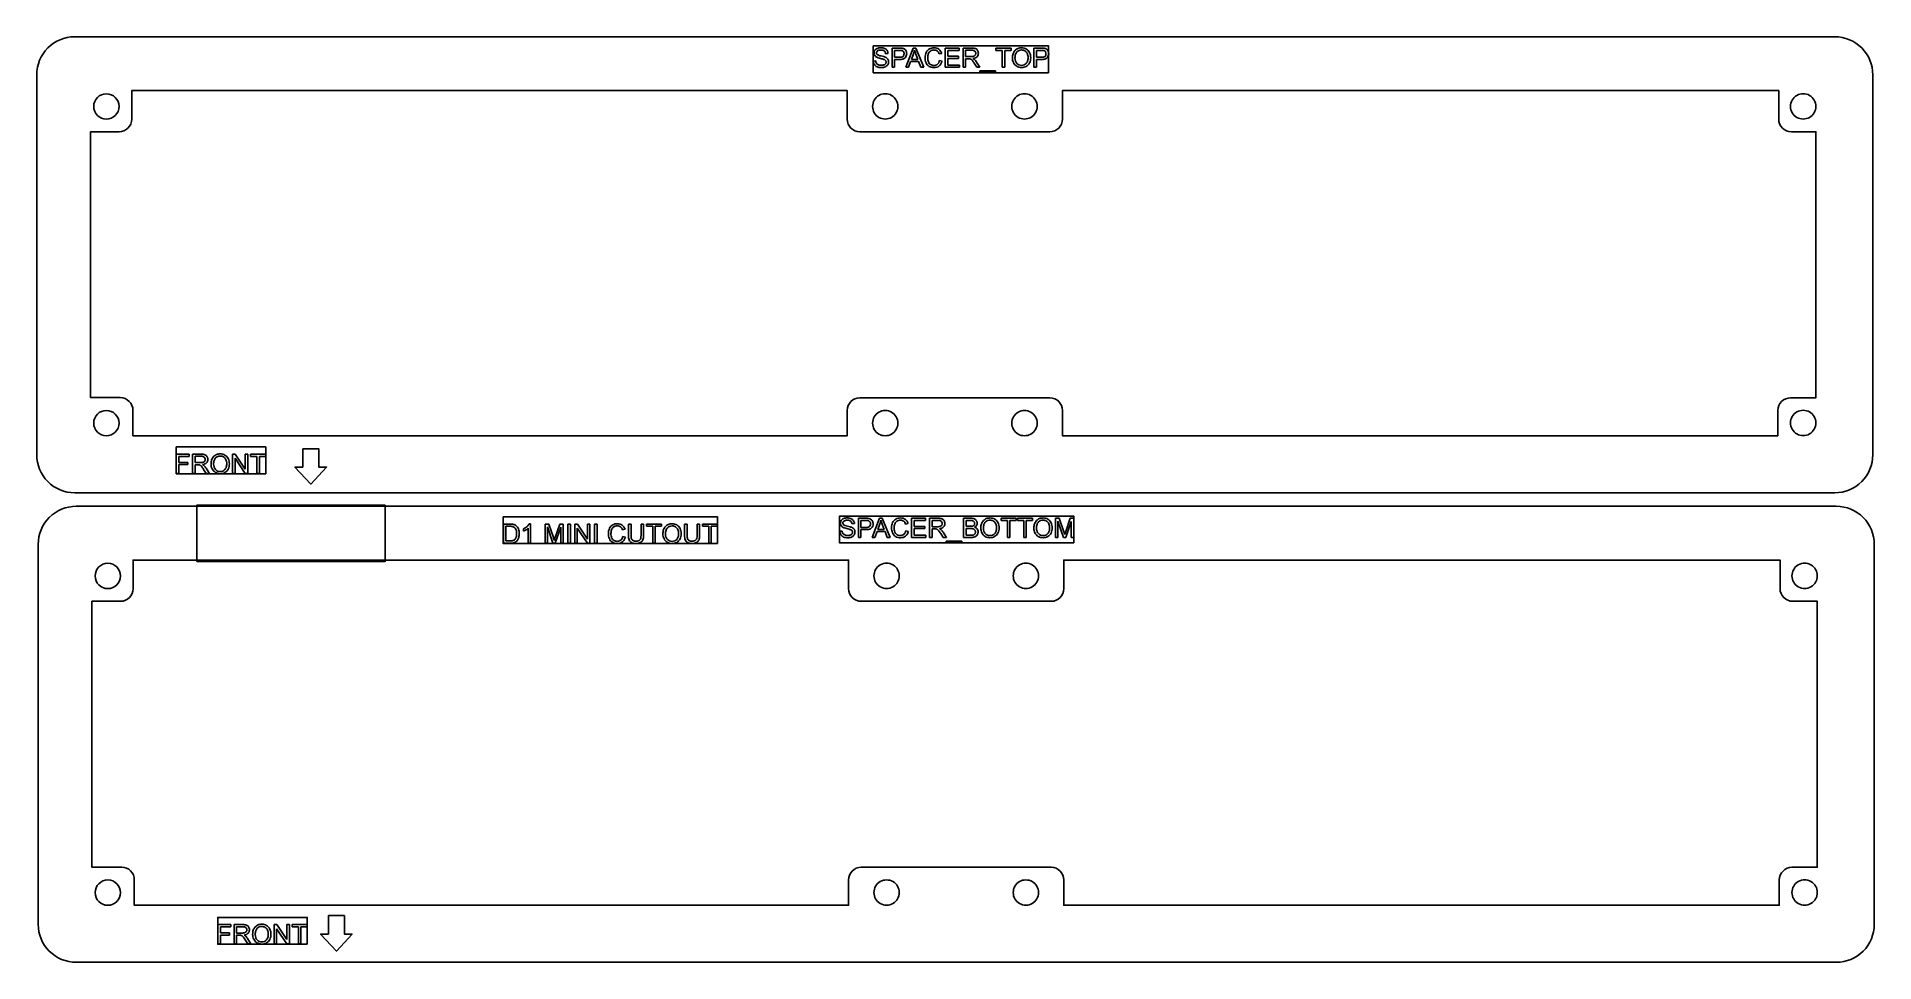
# Model space of a CAD drawing. Header units: millimetres. Extents: x 2 to 292, y 215 to 361.
import ezdxf

# ---------------------------------------------------------------- set-up
doc = ezdxf.new("R2010")
doc.units = ezdxf.units.MM
doc.layers.get('0').update_dxf_attribs({"linetype": 'CONTINUOUS'})

msp = doc.modelspace()

# ---------------------------------------------------------------- linework, layer by layer
for p, q in [((133.95, 357.42), (134.33, 357.46)), ((136.28, 358.63), (135.89, 358.6)), ((136.91, 356.45), (136.91, 359.48)), ((136.91, 359.48), (138.06, 359.48)), ((138.09, 359.12), (137.32, 359.12)), ((137.32, 359.12), (137.32, 358.04)), ((137.32, 358.04), (138.1, 358.04)), ((138.09, 357.68), (137.32, 357.68)), ((137.32, 357.68), (137.32, 356.45)), ((139.09, 356.45), (140.26, 359.48)), ((139.85, 357.37), (139.52, 356.45)), ((141.12, 357.37), (139.85, 357.37)), ((140.3, 358.58), (139.97, 357.69)), ((139.97, 357.69), (140.99, 357.69)), ((140.26, 359.48), (140.69, 359.48)), ((140.99, 357.69), (140.68, 358.53)), ((140.69, 359.48), (141.93, 356.45)), ((141.47, 356.45), (141.12, 357.37)), ((144.76, 358.65), (144.36, 358.56)), ((144.41, 357.51), (144.81, 357.41)), ((145.31, 356.45), (145.31, 359.48)), ((145.31, 359.48), (147.5, 359.48)), ((147.5, 359.12), (145.71, 359.12)), ((145.71, 359.12), (145.71, 358.2)), ((145.71, 358.2), (147.39, 358.2)), ((147.39, 357.84), (145.71, 357.84)), ((145.71, 357.84), (145.71, 356.81)), ((147.39, 358.2), (147.39, 357.84)), ((147.5, 359.48), (147.5, 359.12)), ((148.13, 356.45), (148.13, 359.48)), ((148.13, 359.48), (149.48, 359.48)), ((149.49, 359.15), (148.54, 359.15)), ((148.54, 359.15), (148.54, 358.14)), ((148.54, 358.14), (149.4, 358.14)), ((149, 357.8), (148.54, 357.8)), ((148.54, 357.8), (148.54, 356.45)), ((150.3, 356.45), (149.9, 357.08)), ((150.28, 357.28), (150.81, 356.45)), ((153.31, 359.12), (153.31, 359.48)), ((153.31, 359.48), (155.71, 359.48)), ((154.31, 359.12), (153.31, 359.12)), ((154.31, 356.45), (154.31, 359.12)), ((155.71, 359.12), (154.71, 359.12)), ((154.71, 359.12), (154.71, 356.45)), ((155.71, 359.48), (155.71, 359.12)), ((159.34, 356.45), (159.34, 359.48)), ((159.34, 359.48), (160.49, 359.48)), ((160.52, 359.12), (159.74, 359.12)), ((159.74, 359.12), (159.74, 358.04)), ((159.74, 358.04), (160.53, 358.04)), ((160.52, 357.68), (159.74, 357.68)), ((159.74, 357.68), (159.74, 356.45)), ((137.32, 356.45), (136.91, 356.45)), ((139.52, 356.45), (139.09, 356.45)), ((141.93, 356.45), (141.47, 356.45)), ((147.57, 356.45), (145.31, 356.45)), ((145.71, 356.81), (147.57, 356.81)), ((147.57, 356.81), (147.57, 356.45)), ((148.54, 356.45), (148.13, 356.45)), ((150.81, 356.45), (150.3, 356.45)), ((150.8, 355.61), (150.8, 355.88)), ((150.8, 355.88), (153.26, 355.88)), ((153.26, 355.61), (150.8, 355.61)), ((153.26, 355.88), (153.26, 355.61)), ((154.71, 356.45), (154.31, 356.45)), ((159.74, 356.45), (159.34, 356.45)), ((23.83, 292.31), (23.83, 295.34)), ((23.83, 295.34), (25.87, 295.34)), ((25.87, 294.99), (24.23, 294.99)), ((24.23, 294.99), (24.23, 294.05)), ((24.23, 294.05), (25.65, 294.05)), ((25.65, 293.69), (24.23, 293.69)), ((24.23, 293.69), (24.23, 292.31)), ((25.65, 294.05), (25.65, 293.69)), ((25.87, 295.34), (25.87, 294.99)), ((26.4, 292.31), (26.4, 295.34)), ((26.4, 295.34), (27.74, 295.34)), ((27.76, 295.01), (26.8, 295.01)), ((26.8, 295.01), (26.8, 294.01)), ((26.8, 294.01), (27.66, 294.01)), ((27.26, 293.66), (26.8, 293.66)), ((26.8, 293.66), (26.8, 292.31)), ((32.74, 292.31), (32.74, 295.34)), ((32.74, 295.34), (33.15, 295.34)), ((34.71, 292.31), (33.12, 294.69)), ((33.12, 294.69), (33.12, 292.31)), ((33.15, 295.34), (34.74, 292.96)), ((34.74, 292.96), (34.74, 295.34)), ((34.74, 295.34), (35.12, 295.34)), ((35.12, 295.34), (35.12, 292.31)), ((35.57, 294.99), (35.57, 295.34)), ((35.57, 295.34), (37.97, 295.34)), ((36.57, 294.99), (35.57, 294.99)), ((36.57, 292.31), (36.57, 294.99)), ((37.97, 294.99), (36.97, 294.99)), ((36.97, 294.99), (36.97, 292.31)), ((37.97, 295.34), (37.97, 294.99)), ((24.23, 292.31), (23.83, 292.31)), ((26.8, 292.31), (26.4, 292.31)), ((28.56, 292.31), (28.16, 292.94)), ((28.54, 293.14), (29.07, 292.31)), ((29.07, 292.31), (28.56, 292.31)), ((33.12, 292.31), (32.74, 292.31)), ((35.12, 292.31), (34.71, 292.31)), ((36.97, 292.31), (36.57, 292.31)), ((131.61, 282.19), (131.61, 285.22)), ((131.61, 285.22), (132.76, 285.22)), ((132.79, 284.86), (132.01, 284.86)), ((132.01, 284.86), (132.01, 283.78)), ((133.79, 282.19), (134.95, 285.22)), ((134.95, 285.22), (135.38, 285.22)), ((135.38, 285.22), (136.63, 282.19)), ((140.01, 282.19), (140.01, 285.22)), ((140.01, 285.22), (142.2, 285.22)), ((142.2, 284.86), (140.41, 284.86)), ((140.41, 284.86), (140.41, 283.93)), ((142.2, 285.22), (142.2, 284.86)), ((142.83, 282.19), (142.83, 285.22)), ((142.83, 285.22), (144.18, 285.22)), ((144.19, 284.89), (143.23, 284.89)), ((143.23, 284.89), (143.23, 283.88)), ((148.22, 282.19), (148.22, 285.22)), ((148.22, 285.22), (149.36, 285.22)), ((149.23, 284.86), (148.62, 284.86)), ((148.62, 284.86), (148.62, 283.95)), ((154.13, 284.86), (154.13, 285.22)), ((154.13, 285.22), (156.53, 285.22)), ((155.13, 284.86), (154.13, 284.86)), ((155.13, 282.19), (155.13, 284.86)), ((156.53, 284.86), (155.53, 284.86)), ((155.53, 284.86), (155.53, 282.19)), ((156.53, 285.22), (156.53, 284.86)), ((156.71, 284.86), (156.71, 285.22)), ((156.71, 285.22), (159.11, 285.22)), ((157.71, 284.86), (156.71, 284.86)), ((157.71, 282.19), (157.71, 284.86)), ((159.11, 284.86), (158.11, 284.86)), ((158.11, 284.86), (158.11, 282.19)), ((159.11, 285.22), (159.11, 284.86)), ((162.73, 282.19), (162.73, 285.22)), ((162.73, 285.22), (163.33, 285.22)), ((163.99, 282.19), (163.12, 284.77)), ((163.12, 284.77), (163.12, 282.19)), ((163.33, 285.22), (164.05, 283.07)), ((165.24, 284.73), (164.35, 282.19)), ((164.36, 283.11), (165.08, 285.22)), ((165.08, 285.22), (165.62, 285.22)), ((165.24, 282.19), (165.24, 284.73)), ((165.62, 285.22), (165.62, 282.19)), ((75.51, 281.28), (75.51, 284.31)), ((75.51, 284.31), (76.56, 284.31)), ((76.55, 283.95), (75.91, 283.95)), ((75.91, 283.95), (75.91, 281.63)), ((75.91, 281.63), (76.56, 281.63)), ((78.71, 283.2), (78.71, 283.56)), ((79.45, 281.28), (79.45, 283.65)), ((79.58, 284.32), (79.82, 284.32)), ((79.82, 284.32), (79.82, 281.28)), ((82.09, 281.28), (82.09, 284.31)), ((82.09, 284.31), (82.69, 284.31)), ((83.35, 281.28), (82.48, 283.86)), ((82.48, 283.86), (82.48, 281.28)), ((82.69, 284.31), (83.41, 282.16)), ((84.59, 283.81), (83.71, 281.28)), ((83.72, 282.2), (84.44, 284.31)), ((84.44, 284.31), (84.98, 284.31)), ((84.59, 281.28), (84.59, 283.81)), ((84.98, 284.31), (84.98, 281.28)), ((85.7, 281.28), (85.7, 284.31)), ((85.7, 284.31), (86.1, 284.31)), ((86.1, 284.31), (86.1, 281.28)), ((86.8, 281.28), (86.8, 284.31)), ((86.8, 284.31), (87.21, 284.31)), ((88.78, 281.28), (87.18, 283.66)), ((87.18, 283.66), (87.18, 281.28)), ((87.21, 284.31), (88.8, 281.93)), ((88.8, 281.93), (88.8, 284.31)), ((88.8, 284.31), (89.19, 284.31)), ((89.19, 284.31), (89.19, 281.28)), ((89.93, 281.28), (89.93, 284.31)), ((89.93, 284.31), (90.33, 284.31)), ((90.33, 284.31), (90.33, 281.28)), ((94.73, 283.48), (94.33, 283.38)), ((94.38, 282.34), (94.78, 282.24)), ((95.28, 282.56), (95.28, 284.31)), ((95.28, 284.31), (95.68, 284.31)), ((95.68, 284.31), (95.68, 282.56)), ((97.26, 284.31), (97.66, 284.31)), ((97.26, 282.56), (97.26, 284.31)), ((97.66, 284.31), (97.66, 282.56)), ((98.1, 283.95), (98.1, 284.31)), ((98.1, 284.31), (100.5, 284.31)), ((99.1, 283.95), (98.1, 283.95)), ((99.1, 281.28), (99.1, 283.95)), ((100.5, 283.95), (99.5, 283.95)), ((99.5, 283.95), (99.5, 281.28)), ((100.5, 284.31), (100.5, 283.95)), ((104.14, 282.56), (104.14, 284.31)), ((104.14, 284.31), (104.54, 284.31)), ((104.54, 284.31), (104.54, 282.56)), ((106.12, 284.31), (106.52, 284.31)), ((106.12, 282.56), (106.12, 284.31)), ((106.52, 284.31), (106.52, 282.56)), ((106.96, 283.95), (106.96, 284.31)), ((106.96, 284.31), (109.36, 284.31)), ((107.96, 283.95), (106.96, 283.95)), ((107.96, 281.28), (107.96, 283.95)), ((109.36, 283.95), (108.36, 283.95)), ((108.36, 283.95), (108.36, 281.28)), ((109.36, 284.31), (109.36, 283.95)), ((128.65, 283.16), (129.03, 283.2)), ((130.97, 284.37), (130.59, 284.34)), ((132.01, 282.19), (131.61, 282.19)), ((132.01, 283.78), (132.8, 283.78)), ((132.79, 283.42), (132.01, 283.42)), ((132.01, 283.42), (132.01, 282.19)), ((134.22, 282.19), (133.79, 282.19)), ((134.55, 283.11), (134.22, 282.19)), ((135.81, 283.11), (134.55, 283.11)), ((135, 284.32), (134.66, 283.43)), ((134.66, 283.43), (135.69, 283.43)), ((135.69, 283.43), (135.37, 284.27)), ((136.17, 282.19), (135.81, 283.11)), ((136.63, 282.19), (136.17, 282.19)), ((139.46, 284.39), (139.06, 284.3)), ((139.11, 283.25), (139.51, 283.15)), ((142.27, 282.19), (140.01, 282.19)), ((140.41, 283.93), (142.09, 283.93)), ((142.09, 283.58), (140.41, 283.58)), ((140.41, 283.58), (140.41, 282.55)), ((140.41, 282.55), (142.27, 282.55)), ((142.09, 283.93), (142.09, 283.58)), ((142.27, 282.55), (142.27, 282.19)), ((143.23, 282.19), (142.83, 282.19)), ((143.23, 283.88), (144.1, 283.88)), ((143.7, 283.54), (143.23, 283.54)), ((143.23, 283.54), (143.23, 282.19)), ((145, 282.19), (144.6, 282.82)), ((144.98, 283.01), (145.5, 282.19)), ((145.5, 282.19), (145, 282.19)), ((145.49, 281.35), (145.49, 281.62)), ((145.49, 281.62), (147.96, 281.62)), ((147.96, 281.62), (147.96, 281.35)), ((149.38, 282.19), (148.22, 282.19)), ((148.62, 283.95), (149.28, 283.95)), ((149.32, 283.59), (148.62, 283.59)), ((148.62, 283.59), (148.62, 282.55)), ((148.62, 282.55), (149.38, 282.55)), ((155.53, 282.19), (155.13, 282.19)), ((158.11, 282.19), (157.71, 282.19)), ((163.12, 282.19), (162.73, 282.19)), ((164.35, 282.19), (163.99, 282.19)), ((165.62, 282.19), (165.24, 282.19)), ((76.61, 281.28), (75.51, 281.28)), ((79.82, 281.28), (79.45, 281.28)), ((82.48, 281.28), (82.09, 281.28)), ((83.71, 281.28), (83.35, 281.28)), ((84.98, 281.28), (84.59, 281.28)), ((86.1, 281.28), (85.7, 281.28)), ((87.18, 281.28), (86.8, 281.28)), ((89.19, 281.28), (88.78, 281.28)), ((90.33, 281.28), (89.93, 281.28)), ((99.5, 281.28), (99.1, 281.28)), ((108.36, 281.28), (107.96, 281.28)), ((147.96, 281.35), (145.49, 281.35)), ((30.4, 218.01), (30.4, 221.04)), ((30.4, 221.04), (32.44, 221.04)), ((32.44, 220.69), (30.8, 220.69)), ((30.8, 220.69), (30.8, 219.75)), ((32.44, 221.04), (32.44, 220.69)), ((32.97, 218.01), (32.97, 221.04)), ((32.97, 221.04), (34.31, 221.04)), ((34.33, 220.71), (33.37, 220.71)), ((33.37, 220.71), (33.37, 219.71)), ((39.31, 218.01), (39.31, 221.04)), ((39.31, 221.04), (39.72, 221.04)), ((39.72, 221.04), (41.31, 218.66)), ((41.31, 218.66), (41.31, 221.04)), ((41.31, 221.04), (41.7, 221.04)), ((41.7, 221.04), (41.7, 218.01)), ((42.14, 220.69), (42.14, 221.04)), ((42.14, 221.04), (44.54, 221.04)), ((43.14, 220.69), (42.14, 220.69)), ((43.14, 218.01), (43.14, 220.69)), ((44.54, 220.69), (43.54, 220.69)), ((43.54, 220.69), (43.54, 218.01)), ((44.54, 221.04), (44.54, 220.69)), ((30.8, 218.01), (30.4, 218.01)), ((30.8, 219.75), (32.22, 219.75)), ((32.22, 219.39), (30.8, 219.39)), ((30.8, 219.39), (30.8, 218.01)), ((32.22, 219.75), (32.22, 219.39)), ((33.37, 218.01), (32.97, 218.01)), ((33.37, 219.71), (34.23, 219.71)), ((33.83, 219.36), (33.37, 219.36)), ((33.37, 219.36), (33.37, 218.01)), ((35.13, 218.01), (34.73, 218.64)), ((35.11, 218.84), (35.64, 218.01)), ((35.64, 218.01), (35.13, 218.01)), ((39.69, 218.01), (39.31, 218.01)), ((41.28, 218.01), (39.69, 220.39)), ((39.69, 220.39), (39.69, 218.01)), ((41.7, 218.01), (41.28, 218.01)), ((43.54, 218.01), (43.14, 218.01))]:
    msp.add_line(p, q)
for points in [[(1.79, 295.25, 0.414214), (7.79, 289.25), (285.86, 289.25, 0.414214), (291.86, 295.25), (291.86, 355.27, 0.414214), (285.86, 361.27), (7.79, 361.27, 0.414214), (1.79, 355.27)], [(278.86, 304.25, 0.414215), (276.86, 302.25), (276.86, 298.25), (163.83, 298.25), (163.83, 302.25, 0.414213), (161.83, 304.25), (131.83, 304.25, 0.414213), (129.83, 302.25), (129.83, 298.25), (16.99, 298.25), (16.99, 302.27, 0.414214), (14.99, 304.27), (10.29, 304.27), (10.29, 346.27), (14.79, 346.27, 0.414213), (16.79, 348.27), (16.79, 352.77), (129.83, 352.77), (129.83, 348.27, 0.414213), (131.83, 346.27), (161.83, 346.27, 0.414213), (163.83, 348.27), (163.83, 352.77), (276.99, 352.77), (276.99, 348.27, 0.414214), (278.99, 346.27), (282.86, 346.27), (282.86, 304.25)], [(2.02, 221.09, 0.414214), (8.02, 215.09), (286.09, 215.09, 0.414214), (292.09, 221.09), (292.09, 281.11, 0.414214), (286.09, 287.11), (8.02, 287.11, 0.414214), (2.02, 281.11)], [(279.09, 230.09, 0.414215), (277.09, 228.09), (277.09, 224.09), (164.05, 224.09), (164.05, 228.09, 0.414213), (162.05, 230.09), (132.05, 230.09, 0.414213), (130.05, 228.09), (130.05, 224.09), (17.21, 224.09), (17.21, 228.11, 0.414214), (15.21, 230.11), (10.52, 230.11), (10.52, 272.11), (15.02, 272.11, 0.414213), (17.02, 274.11), (17.02, 278.61), (130.05, 278.61), (130.05, 274.11, 0.414213), (132.05, 272.11), (162.05, 272.11, 0.414213), (164.05, 274.11), (164.05, 278.61), (277.21, 278.61), (277.21, 274.11, 0.414214), (279.21, 272.11), (283.09, 272.11), (283.09, 230.09)]]:
    msp.add_lwpolyline(points, format="xyb", close=True)
for points in [[(161.65, 355.59), (133.94, 355.59), (133.94, 359.82), (161.65, 359.82)], [(37.96, 292.24), (23.82, 292.24), (23.82, 296.48), (37.96, 296.48)], [(43.81, 296.21), (46.34, 296.21), (46.34, 293.3), (47.57, 293.3), (45.07, 290.61), (42.58, 293.3), (43.81, 293.3)], [(56.85, 287.31), (27.09, 287.31), (27.09, 278.4), (56.85, 278.4)], [(109.35, 281.21), (75.5, 281.21), (75.5, 285.44), (109.35, 285.44)], [(165.61, 281.33), (128.64, 281.33), (128.64, 285.56), (165.61, 285.56)], [(44.53, 217.94), (30.39, 217.94), (30.39, 222.17), (44.53, 222.17)], [(47.86, 222.46), (50.39, 222.46), (50.39, 219.54), (51.62, 219.54), (49.13, 216.85), (46.63, 219.54), (47.86, 219.54)]]:
    msp.add_lwpolyline(points, close=True)
at = {"extrusion": (0, 0, -1)}
for centre, start, end in [((-12.79, 350.27), 0, 180), ((-135.84, 350.28), -0.0797, 180.0797), ((-157.84, 350.28), -0.0797, 180.0797), ((-280.86, 350.28), -0.0797, 180.0797), ((-12.79, 350.27), -180, 0), ((-135.84, 350.27), -180.0797, 0.0797), ((-157.84, 350.27), -180.0797, 0.0797), ((-280.86, 350.27), -180.0797, 0.0797), ((-12.79, 300.25), 0, 180), ((-135.84, 300.26), -0.0797, 180.0797), ((-157.84, 300.26), -0.0797, 180.0797), ((-280.86, 300.28), -0.0797, 180.0797), ((-12.79, 300.25), -180, 0), ((-135.84, 300.25), -180.0797, 0.0797), ((-157.84, 300.25), -180.0797, 0.0797), ((-280.86, 300.27), -180.0797, 0.0797), ((-13.02, 276.11), 0, 180), ((-13.02, 276.11), -180, 0), ((-136.06, 276.12), -0.0797, 180.0797), ((-136.06, 276.11), -180.0797, 0.0797), ((-158.06, 276.12), -0.0797, 180.0797), ((-158.06, 276.11), -180.0797, 0.0797), ((-281.09, 276.12), -0.0797, 180.0797), ((-281.09, 276.11), -180.0797, 0.0797), ((-13.02, 226.09), 0, 180), ((-136.06, 226.1), -0.0797, 180.0797), ((-158.06, 226.1), -0.0797, 180.0797), ((-281.09, 226.12), -0.0797, 180.0797), ((-13.02, 226.09), -180, 0), ((-136.06, 226.09), -180.0797, 0.0797), ((-158.06, 226.09), -180.0797, 0.0797), ((-281.09, 226.11), -180.0797, 0.0797)]:
    msp.add_arc(centre, 2, start, end, dxfattribs=at)
for points, knots in [([(134.12, 356.88), (134.07, 356.96), (133.98, 357.13), (133.96, 357.33), (133.95, 357.42)], [0, 0, 0, 0, 0.02835309, 0.05752343, 0.05752343, 0.05752343, 0.05752343]), ([(134.07, 358.7), (134.08, 358.77), (134.09, 358.93), (134.16, 359.06), (134.2, 359.13)], [0, 0, 0, 0, 0.02243254, 0.04531774, 0.04531774, 0.04531774, 0.04531774]), ([(134.18, 358.32), (134.15, 358.38), (134.08, 358.5), (134.07, 358.63), (134.07, 358.7)], [0, 0, 0, 0, 0.01955805, 0.03960507, 0.03960507, 0.03960507, 0.03960507]), ([(134.5, 358.04), (134.43, 358.08), (134.31, 358.15), (134.22, 358.27), (134.18, 358.32)], [0, 0, 0, 0, 0.02282464, 0.04330314, 0.04330314, 0.04330314, 0.04330314]), ([(134.2, 359.13), (134.25, 359.19), (134.35, 359.32), (134.5, 359.39), (134.58, 359.43)], [0, 0, 0, 0, 0.0237577, 0.04919165, 0.04919165, 0.04919165, 0.04919165]), ([(134.33, 357.46), (134.34, 357.39), (134.36, 357.25), (134.43, 357.14), (134.46, 357.08)], [0, 0, 0, 0, 0.02117365, 0.03962889, 0.03962889, 0.03962889, 0.03962889]), ([(134.62, 359.05), (134.57, 359), (134.48, 358.91), (134.46, 358.79), (134.46, 358.72)], [0, 0, 0, 0, 0.01928456, 0.0372146, 0.0372146, 0.0372146, 0.0372146]), ([(134.46, 358.72), (134.46, 358.67), (134.47, 358.57), (134.54, 358.49), (134.57, 358.46)], [0, 0, 0, 0, 0.01517151, 0.03006516, 0.03006516, 0.03006516, 0.03006516]), ([(134.46, 357.08), (134.5, 357.04), (134.58, 356.94), (134.7, 356.88), (134.76, 356.85)], [0, 0, 0, 0, 0.01818476, 0.03892995, 0.03892995, 0.03892995, 0.03892995]), ([(135.09, 357.85), (134.97, 357.88), (134.77, 357.93), (134.58, 358.01), (134.5, 358.04)], [0, 0, 0, 0, 0.03681383, 0.06157172, 0.06157172, 0.06157172, 0.06157172]), ([(134.57, 358.46), (134.64, 358.42), (134.83, 358.31), (135.04, 358.27), (135.18, 358.24)], [0, 0, 0, 0, 0.02346943, 0.06450983, 0.06450983, 0.06450983, 0.06450983]), ([(134.58, 359.43), (134.67, 359.46), (134.85, 359.52), (135.04, 359.53), (135.14, 359.53)], [0, 0, 0, 0, 0.02752083, 0.05683212, 0.05683212, 0.05683212, 0.05683212]), ([(135.15, 359.18), (135.05, 359.18), (134.86, 359.17), (134.69, 359.08), (134.62, 359.05)], [0, 0, 0, 0, 0.03162128, 0.05540077, 0.05540077, 0.05540077, 0.05540077]), ([(135.62, 357.7), (135.56, 357.72), (135.38, 357.78), (135.2, 357.82), (135.09, 357.85)], [0, 0, 0, 0, 0.020505, 0.05595583, 0.05595583, 0.05595583, 0.05595583]), ([(135.14, 359.53), (135.24, 359.53), (135.45, 359.52), (135.64, 359.46), (135.73, 359.42)], [0, 0, 0, 0, 0.03181936, 0.06071375, 0.06071375, 0.06071375, 0.06071375]), ([(135.68, 359.03), (135.61, 359.07), (135.45, 359.17), (135.26, 359.18), (135.15, 359.18)], [0, 0, 0, 0, 0.02472819, 0.05561683, 0.05561683, 0.05561683, 0.05561683]), ([(135.18, 358.24), (135.32, 358.21), (135.55, 358.16), (135.76, 358.08), (135.85, 358.05)], [0, 0, 0, 0, 0.04249444, 0.06986844, 0.06986844, 0.06986844, 0.06986844]), ([(135.9, 357.52), (135.86, 357.56), (135.78, 357.64), (135.68, 357.68), (135.62, 357.7)], [0, 0, 0, 0, 0.01469415, 0.03291683, 0.03291683, 0.03291683, 0.03291683]), ([(135.89, 358.6), (135.88, 358.69), (135.85, 358.85), (135.74, 358.97), (135.68, 359.03)], [0, 0, 0, 0, 0.02611763, 0.04918492, 0.04918492, 0.04918492, 0.04918492]), ([(135.73, 359.42), (135.81, 359.38), (135.97, 359.31), (136.08, 359.17), (136.13, 359.1)], [0, 0, 0, 0, 0.02641979, 0.05144273, 0.05144273, 0.05144273, 0.05144273]), ([(135.85, 358.05), (135.93, 358.01), (136.08, 357.93), (136.19, 357.8), (136.24, 357.74)], [0, 0, 0, 0, 0.02683102, 0.05028274, 0.05028274, 0.05028274, 0.05028274]), ([(135.89, 357.01), (135.92, 357.05), (135.97, 357.13), (135.98, 357.23), (135.98, 357.27)], [0, 0, 0, 0, 0.01399471, 0.02767721, 0.02767721, 0.02767721, 0.02767721]), ([(135.98, 357.27), (135.98, 357.32), (135.97, 357.41), (135.92, 357.48), (135.9, 357.52)], [0, 0, 0, 0, 0.01351733, 0.02662648, 0.02662648, 0.02662648, 0.02662648]), ([(136.13, 359.1), (136.17, 359.03), (136.25, 358.88), (136.27, 358.71), (136.28, 358.63)], [0, 0, 0, 0, 0.02487248, 0.05049508, 0.05049508, 0.05049508, 0.05049508]), ([(136.37, 357.31), (136.36, 357.23), (136.35, 357.06), (136.27, 356.92), (136.23, 356.85)], [0, 0, 0, 0, 0.02374074, 0.04815245, 0.04815245, 0.04815245, 0.04815245]), ([(136.24, 357.74), (136.28, 357.67), (136.35, 357.54), (136.36, 357.38), (136.37, 357.31)], [0, 0, 0, 0, 0.02223882, 0.04542431, 0.04542431, 0.04542431, 0.04542431]), ([(138.06, 359.48), (138.15, 359.48), (138.3, 359.48), (138.45, 359.46), (138.52, 359.45)], [0, 0, 0, 0, 0.02662319, 0.04622573, 0.04622573, 0.04622573, 0.04622573]), ([(138.47, 359.1), (138.42, 359.1), (138.29, 359.12), (138.17, 359.12), (138.09, 359.12)], [0, 0, 0, 0, 0.01455792, 0.03756374, 0.03756374, 0.03756374, 0.03756374]), ([(138.98, 357.95), (138.87, 357.87), (138.61, 357.69), (138.28, 357.68), (138.09, 357.68)], [0, 0, 0, 0, 0.03993339, 0.09470734, 0.09470734, 0.09470734, 0.09470734]), ([(138.1, 358.04), (138.21, 358.04), (138.41, 358.04), (138.58, 358.14), (138.65, 358.18)], [0, 0, 0, 0, 0.03342424, 0.05792157, 0.05792157, 0.05792157, 0.05792157]), ([(138.72, 358.92), (138.68, 358.96), (138.62, 359.04), (138.52, 359.08), (138.47, 359.1)], [0, 0, 0, 0, 0.01582231, 0.03148481, 0.03148481, 0.03148481, 0.03148481]), ([(138.52, 359.45), (138.59, 359.44), (138.72, 359.41), (138.84, 359.34), (138.89, 359.31)], [0, 0, 0, 0, 0.02121436, 0.04024779, 0.04024779, 0.04024779, 0.04024779]), ([(138.65, 358.18), (138.7, 358.24), (138.8, 358.36), (138.81, 358.51), (138.81, 358.59)], [0, 0, 0, 0, 0.02129032, 0.04495123, 0.04495123, 0.04495123, 0.04495123]), ([(138.81, 358.59), (138.81, 358.65), (138.8, 358.77), (138.75, 358.87), (138.72, 358.92)], [0, 0, 0, 0, 0.01781035, 0.03437043, 0.03437043, 0.03437043, 0.03437043]), ([(138.89, 359.31), (138.94, 359.27), (139.04, 359.19), (139.1, 359.08), (139.14, 359.02)], [0, 0, 0, 0, 0.01850559, 0.03833844, 0.03833844, 0.03833844, 0.03833844]), ([(139.23, 358.6), (139.22, 358.48), (139.2, 358.24), (139.05, 358.05), (138.98, 357.95)], [0, 0, 0, 0, 0.0362086, 0.07120575, 0.07120575, 0.07120575, 0.07120575]), ([(139.14, 359.02), (139.16, 358.95), (139.22, 358.82), (139.22, 358.68), (139.23, 358.6)], [0, 0, 0, 0, 0.02091116, 0.04263398, 0.04263398, 0.04263398, 0.04263398]), ([(140.46, 359.16), (140.44, 359.07), (140.4, 358.87), (140.33, 358.68), (140.3, 358.58)], [0, 0, 0, 0, 0.02986832, 0.06018283, 0.06018283, 0.06018283, 0.06018283]), ([(140.68, 358.53), (140.63, 358.65), (140.56, 358.86), (140.49, 359.07), (140.46, 359.16)], [0, 0, 0, 0, 0.037042, 0.06642715, 0.06642715, 0.06642715, 0.06642715]), ([(142.13, 357.99), (142.14, 358.14), (142.15, 358.42), (142.26, 358.69), (142.31, 358.81)], [0, 0, 0, 0, 0.04454264, 0.08514224, 0.08514224, 0.08514224, 0.08514224]), ([(142.29, 357.18), (142.25, 357.31), (142.15, 357.57), (142.14, 357.85), (142.13, 357.99)], [0, 0, 0, 0, 0.04102136, 0.08322475, 0.08322475, 0.08322475, 0.08322475]), ([(142.76, 356.6), (142.66, 356.67), (142.46, 356.83), (142.35, 357.06), (142.29, 357.18)], [0, 0, 0, 0, 0.03642309, 0.07515737, 0.07515737, 0.07515737, 0.07515737]), ([(142.31, 358.81), (142.38, 358.92), (142.51, 359.14), (142.72, 359.28), (142.83, 359.35)], [0, 0, 0, 0, 0.03796642, 0.07513322, 0.07513322, 0.07513322, 0.07513322]), ([(142.64, 358.57), (142.61, 358.48), (142.56, 358.29), (142.55, 358.09), (142.55, 357.99)], [0, 0, 0, 0, 0.02952867, 0.05915724, 0.05915724, 0.05915724, 0.05915724]), ([(142.55, 357.99), (142.55, 357.87), (142.56, 357.64), (142.63, 357.42), (142.66, 357.32)], [0, 0, 0, 0, 0.03630876, 0.06871947, 0.06871947, 0.06871947, 0.06871947]), ([(142.97, 359.02), (142.9, 358.96), (142.75, 358.84), (142.68, 358.66), (142.64, 358.57)], [0, 0, 0, 0, 0.02799143, 0.05647644, 0.05647644, 0.05647644, 0.05647644]), ([(142.66, 357.32), (142.7, 357.23), (142.78, 357.05), (142.93, 356.94), (143.01, 356.88)], [0, 0, 0, 0, 0.02901339, 0.0563415, 0.0563415, 0.0563415, 0.0563415]), ([(142.83, 359.35), (142.94, 359.4), (143.18, 359.51), (143.43, 359.53), (143.56, 359.53)], [0, 0, 0, 0, 0.03765128, 0.0763439, 0.0763439, 0.0763439, 0.0763439]), ([(143.55, 359.19), (143.44, 359.18), (143.24, 359.17), (143.06, 359.07), (142.97, 359.02)], [0, 0, 0, 0, 0.03233726, 0.06150766, 0.06150766, 0.06150766, 0.06150766]), ([(144.06, 359.04), (143.99, 359.08), (143.83, 359.18), (143.65, 359.18), (143.55, 359.19)], [0, 0, 0, 0, 0.02530588, 0.05336252, 0.05336252, 0.05336252, 0.05336252]), ([(143.56, 359.53), (143.71, 359.52), (143.98, 359.51), (144.21, 359.37), (144.33, 359.3)], [0, 0, 0, 0, 0.0422562, 0.08098921, 0.08098921, 0.08098921, 0.08098921]), ([(144.36, 358.56), (144.33, 358.66), (144.26, 358.84), (144.12, 358.98), (144.06, 359.04)], [0, 0, 0, 0, 0.03136162, 0.0577422, 0.0577422, 0.0577422, 0.0577422]), ([(144.09, 356.94), (144.17, 357.01), (144.32, 357.18), (144.38, 357.4), (144.41, 357.51)], [0, 0, 0, 0, 0.03108028, 0.06671415, 0.06671415, 0.06671415, 0.06671415]), ([(144.33, 359.3), (144.42, 359.21), (144.62, 359.03), (144.71, 358.78), (144.76, 358.65)], [0, 0, 0, 0, 0.03831039, 0.07922199, 0.07922199, 0.07922199, 0.07922199]), ([(144.81, 357.41), (144.76, 357.26), (144.67, 356.97), (144.46, 356.76), (144.36, 356.66)], [0, 0, 0, 0, 0.0469781, 0.08917183, 0.08917183, 0.08917183, 0.08917183]), ([(149.22, 357.78), (149.19, 357.79), (149.12, 357.8), (149.05, 357.8), (149, 357.8)], [0, 0, 0, 0, 0.00905697, 0.02239436, 0.02239436, 0.02239436, 0.02239436]), ([(149.41, 357.7), (149.38, 357.72), (149.32, 357.75), (149.26, 357.77), (149.22, 357.78)], [0, 0, 0, 0, 0.01031268, 0.02006061, 0.02006061, 0.02006061, 0.02006061]), ([(149.4, 358.14), (149.48, 358.14), (149.63, 358.15), (149.77, 358.18), (149.83, 358.2)], [0, 0, 0, 0, 0.02453584, 0.04352081, 0.04352081, 0.04352081, 0.04352081]), ([(149.61, 357.5), (149.58, 357.54), (149.52, 357.62), (149.44, 357.68), (149.41, 357.7)], [0, 0, 0, 0, 0.01635098, 0.02880994, 0.02880994, 0.02880994, 0.02880994]), ([(149.48, 359.48), (149.6, 359.48), (149.81, 359.48), (150.01, 359.42), (150.09, 359.4)], [0, 0, 0, 0, 0.03571519, 0.06236965, 0.06236965, 0.06236965, 0.06236965]), ([(149.99, 359.01), (149.92, 359.05), (149.77, 359.14), (149.6, 359.14), (149.49, 359.15)], [0, 0, 0, 0, 0.02265008, 0.05202617, 0.05202617, 0.05202617, 0.05202617]), ([(149.9, 357.08), (149.85, 357.16), (149.76, 357.3), (149.65, 357.44), (149.61, 357.5)], [0, 0, 0, 0, 0.02892294, 0.05081471, 0.05081471, 0.05081471, 0.05081471]), ([(150.35, 358.11), (150.26, 358.04), (150.07, 357.89), (149.84, 357.85), (149.7, 357.83)], [0, 0, 0, 0, 0.03213487, 0.07136786, 0.07136786, 0.07136786, 0.07136786]), ([(149.7, 357.83), (149.75, 357.81), (149.84, 357.76), (149.91, 357.7), (149.95, 357.68)], [0, 0, 0, 0, 0.01593186, 0.0285724, 0.0285724, 0.0285724, 0.0285724]), ([(149.83, 358.2), (149.88, 358.22), (149.97, 358.26), (150.03, 358.34), (150.06, 358.38)], [0, 0, 0, 0, 0.0155155, 0.03018143, 0.03018143, 0.03018143, 0.03018143]), ([(149.95, 357.68), (150, 357.62), (150.13, 357.5), (150.23, 357.35), (150.28, 357.28)], [0, 0, 0, 0, 0.02493149, 0.05237411, 0.05237411, 0.05237411, 0.05237411]), ([(150.14, 358.65), (150.14, 358.72), (150.13, 358.86), (150.03, 358.96), (149.99, 359.01)], [0, 0, 0, 0, 0.01997021, 0.03960229, 0.03960229, 0.03960229, 0.03960229]), ([(150.06, 358.38), (150.09, 358.42), (150.13, 358.51), (150.14, 358.61), (150.14, 358.65)], [0, 0, 0, 0, 0.01438103, 0.02865751, 0.02865751, 0.02865751, 0.02865751]), ([(150.09, 359.4), (150.16, 359.37), (150.3, 359.3), (150.39, 359.17), (150.43, 359.11)], [0, 0, 0, 0, 0.02207201, 0.04497848, 0.04497848, 0.04497848, 0.04497848]), ([(150.56, 358.65), (150.55, 358.55), (150.53, 358.35), (150.41, 358.19), (150.35, 358.11)], [0, 0, 0, 0, 0.03016887, 0.05937119, 0.05937119, 0.05937119, 0.05937119]), ([(150.43, 359.11), (150.47, 359.04), (150.54, 358.9), (150.55, 358.74), (150.56, 358.65)], [0, 0, 0, 0, 0.02372227, 0.04785519, 0.04785519, 0.04785519, 0.04785519]), ([(155.93, 357.93), (155.94, 358.16), (155.96, 358.59), (156.21, 358.94), (156.33, 359.11)], [0, 0, 0, 0, 0.0680152, 0.127274, 0.127274, 0.127274, 0.127274]), ([(156.1, 357.17), (156.05, 357.29), (155.95, 357.53), (155.93, 357.8), (155.93, 357.93)], [0, 0, 0, 0, 0.03903022, 0.07813257, 0.07813257, 0.07813257, 0.07813257]), ([(156.61, 356.61), (156.51, 356.68), (156.29, 356.83), (156.17, 357.06), (156.1, 357.17)], [0, 0, 0, 0, 0.03839592, 0.07690741, 0.07690741, 0.07690741, 0.07690741]), ([(156.33, 359.11), (156.48, 359.23), (156.78, 359.49), (157.18, 359.52), (157.38, 359.53)], [0, 0, 0, 0, 0.0563768, 0.1155347, 0.1155347, 0.1155347, 0.1155347]), ([(156.65, 358.9), (156.56, 358.77), (156.35, 358.48), (156.35, 358.12), (156.34, 357.92)], [0, 0, 0, 0, 0.0453238, 0.1044509, 0.1044509, 0.1044509, 0.1044509]), ([(156.34, 357.92), (156.35, 357.75), (156.37, 357.43), (156.55, 357.18), (156.64, 357.06)], [0, 0, 0, 0, 0.04951405, 0.09289656, 0.09289656, 0.09289656, 0.09289656]), ([(157.38, 359.19), (157.24, 359.18), (156.97, 359.15), (156.76, 358.98), (156.65, 358.9)], [0, 0, 0, 0, 0.04027943, 0.08046263, 0.08046263, 0.08046263, 0.08046263]), ([(157.38, 359.53), (157.51, 359.53), (157.78, 359.51), (158.02, 359.39), (158.14, 359.33)], [0, 0, 0, 0, 0.04020802, 0.0790014, 0.0790014, 0.0790014, 0.0790014]), ([(157.92, 359.04), (157.84, 359.08), (157.67, 359.17), (157.48, 359.18), (157.38, 359.19)], [0, 0, 0, 0, 0.0279791, 0.05673068, 0.05673068, 0.05673068, 0.05673068]), ([(158.29, 358.61), (158.24, 358.7), (158.15, 358.87), (158, 358.98), (157.92, 359.04)], [0, 0, 0, 0, 0.02893333, 0.05692535, 0.05692535, 0.05692535, 0.05692535]), ([(158.64, 357.14), (158.57, 357.02), (158.44, 356.8), (158.22, 356.66), (158.11, 356.59)], [0, 0, 0, 0, 0.03907519, 0.07713664, 0.07713664, 0.07713664, 0.07713664]), ([(158.12, 357.06), (158.2, 357.18), (158.39, 357.46), (158.4, 357.79), (158.41, 357.96)], [0, 0, 0, 0, 0.0443101, 0.09665482, 0.09665482, 0.09665482, 0.09665482]), ([(158.14, 359.33), (158.24, 359.26), (158.45, 359.11), (158.58, 358.89), (158.65, 358.77)], [0, 0, 0, 0, 0.03817784, 0.07675525, 0.07675525, 0.07675525, 0.07675525]), ([(158.41, 357.96), (158.41, 358.08), (158.4, 358.3), (158.32, 358.51), (158.29, 358.61)], [0, 0, 0, 0, 0.03478981, 0.06617077, 0.06617077, 0.06617077, 0.06617077]), ([(158.83, 357.96), (158.82, 357.81), (158.81, 357.53), (158.69, 357.26), (158.64, 357.14)], [0, 0, 0, 0, 0.04391356, 0.0851545, 0.0851545, 0.0851545, 0.0851545]), ([(158.65, 358.77), (158.7, 358.65), (158.81, 358.39), (158.82, 358.11), (158.83, 357.96)], [0, 0, 0, 0, 0.04049702, 0.08379534, 0.08379534, 0.08379534, 0.08379534]), ([(160.49, 359.48), (160.57, 359.48), (160.73, 359.48), (160.88, 359.46), (160.95, 359.45)], [0, 0, 0, 0, 0.02662307, 0.04622573, 0.04622573, 0.04622573, 0.04622573]), ([(160.89, 359.1), (160.84, 359.1), (160.72, 359.12), (160.6, 359.12), (160.52, 359.12)], [0, 0, 0, 0, 0.01455783, 0.03756383, 0.03756383, 0.03756383, 0.03756383]), ([(161.41, 357.95), (161.3, 357.87), (161.03, 357.69), (160.71, 357.68), (160.52, 357.68)], [0, 0, 0, 0, 0.03993347, 0.09470754, 0.09470754, 0.09470754, 0.09470754]), ([(160.53, 358.04), (160.64, 358.04), (160.84, 358.04), (161.01, 358.14), (161.08, 358.18)], [0, 0, 0, 0, 0.03342424, 0.05792168, 0.05792168, 0.05792168, 0.05792168]), ([(161.15, 358.92), (161.11, 358.96), (161.04, 359.04), (160.94, 359.08), (160.89, 359.1)], [0, 0, 0, 0, 0.01582233, 0.03148486, 0.03148486, 0.03148486, 0.03148486]), ([(160.95, 359.45), (161.02, 359.44), (161.15, 359.41), (161.27, 359.34), (161.32, 359.31)], [0, 0, 0, 0, 0.02121427, 0.04024768, 0.04024768, 0.04024768, 0.04024768]), ([(161.08, 358.18), (161.13, 358.24), (161.23, 358.36), (161.24, 358.51), (161.24, 358.59)], [0, 0, 0, 0, 0.02129032, 0.04495123, 0.04495123, 0.04495123, 0.04495123]), ([(161.24, 358.59), (161.24, 358.65), (161.23, 358.77), (161.17, 358.87), (161.15, 358.92)], [0, 0, 0, 0, 0.01781036, 0.03437041, 0.03437041, 0.03437041, 0.03437041]), ([(161.32, 359.31), (161.37, 359.27), (161.47, 359.19), (161.53, 359.08), (161.56, 359.02)], [0, 0, 0, 0, 0.01850559, 0.03833844, 0.03833844, 0.03833844, 0.03833844]), ([(161.66, 358.6), (161.65, 358.48), (161.63, 358.24), (161.48, 358.05), (161.41, 357.95)], [0, 0, 0, 0, 0.03620856, 0.07120578, 0.07120578, 0.07120578, 0.07120578]), ([(161.56, 359.02), (161.59, 358.95), (161.64, 358.82), (161.65, 358.68), (161.66, 358.6)], [0, 0, 0, 0, 0.0209111, 0.04263394, 0.04263394, 0.04263394, 0.04263394]), ([(134.56, 356.52), (134.47, 356.56), (134.3, 356.65), (134.18, 356.8), (134.12, 356.88)], [0, 0, 0, 0, 0.02899366, 0.05722965, 0.05722965, 0.05722965, 0.05722965]), ([(135.25, 356.4), (135.12, 356.4), (134.88, 356.41), (134.66, 356.48), (134.56, 356.52)], [0, 0, 0, 0, 0.03791994, 0.07032737, 0.07032737, 0.07032737, 0.07032737]), ([(134.76, 356.85), (134.84, 356.82), (134.99, 356.77), (135.15, 356.76), (135.23, 356.76)], [0, 0, 0, 0, 0.02297453, 0.04762355, 0.04762355, 0.04762355, 0.04762355]), ([(135.23, 356.76), (135.3, 356.76), (135.44, 356.76), (135.57, 356.81), (135.63, 356.83)], [0, 0, 0, 0, 0.02166796, 0.04126124, 0.04126124, 0.04126124, 0.04126124]), ([(135.83, 356.52), (135.74, 356.48), (135.55, 356.41), (135.35, 356.4), (135.25, 356.4)], [0, 0, 0, 0, 0.02897469, 0.05994256, 0.05994256, 0.05994256, 0.05994256]), ([(135.63, 356.83), (135.69, 356.85), (135.79, 356.89), (135.86, 356.98), (135.89, 357.01)], [0, 0, 0, 0, 0.01732543, 0.03249055, 0.03249055, 0.03249055, 0.03249055]), ([(136.23, 356.85), (136.18, 356.78), (136.07, 356.64), (135.91, 356.56), (135.83, 356.52)], [0, 0, 0, 0, 0.02542282, 0.05241692, 0.05241692, 0.05241692, 0.05241692]), ([(143.56, 356.4), (143.41, 356.4), (143.12, 356.41), (142.87, 356.54), (142.76, 356.6)], [0, 0, 0, 0, 0.04469496, 0.08300583, 0.08300583, 0.08300583, 0.08300583]), ([(143.01, 356.88), (143.09, 356.84), (143.25, 356.76), (143.43, 356.75), (143.52, 356.74)], [0, 0, 0, 0, 0.02696551, 0.05391911, 0.05391911, 0.05391911, 0.05391911]), ([(143.52, 356.74), (143.63, 356.75), (143.84, 356.76), (144.01, 356.88), (144.09, 356.94)], [0, 0, 0, 0, 0.03148612, 0.06124065, 0.06124065, 0.06124065, 0.06124065]), ([(144.36, 356.66), (144.24, 356.58), (144, 356.43), (143.71, 356.41), (143.56, 356.4)], [0, 0, 0, 0, 0.04127883, 0.08545, 0.08545, 0.08545, 0.08545]), ([(157.38, 356.4), (157.24, 356.41), (156.97, 356.42), (156.73, 356.55), (156.61, 356.61)], [0, 0, 0, 0, 0.04084271, 0.08000824, 0.08000824, 0.08000824, 0.08000824]), ([(156.64, 357.06), (156.74, 356.97), (156.95, 356.78), (157.23, 356.75), (157.37, 356.74)], [0, 0, 0, 0, 0.04075919, 0.08221064, 0.08221064, 0.08221064, 0.08221064]), ([(157.37, 356.74), (157.52, 356.75), (157.8, 356.78), (158.01, 356.97), (158.12, 357.06)], [0, 0, 0, 0, 0.04202399, 0.0829605, 0.0829605, 0.0829605, 0.0829605]), ([(158.11, 356.59), (158, 356.53), (157.76, 356.42), (157.51, 356.41), (157.38, 356.4)], [0, 0, 0, 0, 0.03812541, 0.07654828, 0.07654828, 0.07654828, 0.07654828]), ([(27.49, 293.64), (27.46, 293.65), (27.38, 293.66), (27.31, 293.66), (27.26, 293.66)], [0, 0, 0, 0, 0.00905694, 0.02239436, 0.02239436, 0.02239436, 0.02239436]), ([(27.67, 293.56), (27.64, 293.58), (27.58, 293.62), (27.52, 293.64), (27.49, 293.64)], [0, 0, 0, 0, 0.01031268, 0.0200607, 0.0200607, 0.0200607, 0.0200607]), ([(27.66, 294.01), (27.74, 294.01), (27.89, 294.01), (28.03, 294.05), (28.09, 294.06)], [0, 0, 0, 0, 0.02453578, 0.04352084, 0.04352084, 0.04352084, 0.04352084]), ([(27.87, 293.36), (27.84, 293.4), (27.78, 293.48), (27.7, 293.54), (27.67, 293.56)], [0, 0, 0, 0, 0.016351, 0.02880987, 0.02880987, 0.02880987, 0.02880987]), ([(27.74, 295.34), (27.86, 295.34), (28.07, 295.34), (28.27, 295.29), (28.36, 295.26)], [0, 0, 0, 0, 0.03571513, 0.06236965, 0.06236965, 0.06236965, 0.06236965]), ([(28.25, 294.87), (28.19, 294.91), (28.04, 295), (27.86, 295.01), (27.76, 295.01)], [0, 0, 0, 0, 0.02265002, 0.05202612, 0.05202612, 0.05202612, 0.05202612]), ([(28.16, 292.94), (28.11, 293.02), (28.02, 293.17), (27.92, 293.3), (27.87, 293.36)], [0, 0, 0, 0, 0.02892296, 0.05081474, 0.05081474, 0.05081474, 0.05081474]), ([(28.61, 293.97), (28.53, 293.91), (28.34, 293.76), (28.1, 293.71), (27.97, 293.69)], [0, 0, 0, 0, 0.03213492, 0.07136791, 0.07136791, 0.07136791, 0.07136791]), ([(27.97, 293.69), (28.01, 293.67), (28.1, 293.63), (28.18, 293.57), (28.21, 293.54)], [0, 0, 0, 0, 0.01593193, 0.02857248, 0.02857248, 0.02857248, 0.02857248]), ([(28.09, 294.06), (28.14, 294.08), (28.23, 294.13), (28.3, 294.21), (28.33, 294.25)], [0, 0, 0, 0, 0.01551542, 0.03018142, 0.03018142, 0.03018142, 0.03018142]), ([(28.21, 293.54), (28.27, 293.48), (28.39, 293.36), (28.49, 293.21), (28.54, 293.14)], [0, 0, 0, 0, 0.02493151, 0.0523741, 0.0523741, 0.0523741, 0.0523741]), ([(28.41, 294.52), (28.4, 294.59), (28.39, 294.72), (28.3, 294.82), (28.25, 294.87)], [0, 0, 0, 0, 0.0199702, 0.0396023, 0.0396023, 0.0396023, 0.0396023]), ([(28.33, 294.25), (28.35, 294.29), (28.4, 294.37), (28.4, 294.47), (28.41, 294.52)], [0, 0, 0, 0, 0.01438101, 0.02865749, 0.02865749, 0.02865749, 0.02865749]), ([(28.36, 295.26), (28.42, 295.23), (28.56, 295.16), (28.65, 295.04), (28.69, 294.97)], [0, 0, 0, 0, 0.02207204, 0.04497847, 0.04497847, 0.04497847, 0.04497847]), ([(28.82, 294.52), (28.81, 294.41), (28.8, 294.21), (28.67, 294.05), (28.61, 293.97)], [0, 0, 0, 0, 0.03016887, 0.05937122, 0.05937122, 0.05937122, 0.05937122]), ([(28.69, 294.97), (28.73, 294.9), (28.81, 294.76), (28.82, 294.6), (28.82, 294.52)], [0, 0, 0, 0, 0.02372224, 0.04785519, 0.04785519, 0.04785519, 0.04785519]), ([(29.33, 293.79), (29.34, 294.02), (29.36, 294.46), (29.61, 294.81), (29.73, 294.97)], [0, 0, 0, 0, 0.0680152, 0.127274, 0.127274, 0.127274, 0.127274]), ([(29.5, 293.03), (29.45, 293.15), (29.35, 293.4), (29.33, 293.66), (29.33, 293.79)], [0, 0, 0, 0, 0.03903014, 0.07813251, 0.07813251, 0.07813251, 0.07813251]), ([(29.73, 294.97), (29.88, 295.1), (30.18, 295.35), (30.58, 295.38), (30.78, 295.4)], [0, 0, 0, 0, 0.0563767, 0.1155348, 0.1155348, 0.1155348, 0.1155348]), ([(30.05, 294.76), (29.96, 294.63), (29.75, 294.34), (29.74, 293.99), (29.74, 293.78)], [0, 0, 0, 0, 0.0453238, 0.1044508, 0.1044508, 0.1044508, 0.1044508]), ([(29.74, 293.78), (29.75, 293.61), (29.77, 293.3), (29.95, 293.04), (30.03, 292.92)], [0, 0, 0, 0, 0.04951407, 0.09289649, 0.09289649, 0.09289649, 0.09289649]), ([(30.78, 295.05), (30.64, 295.04), (30.37, 295.02), (30.15, 294.85), (30.05, 294.76)], [0, 0, 0, 0, 0.04027925, 0.08046255, 0.08046255, 0.08046255, 0.08046255]), ([(30.78, 295.4), (30.91, 295.39), (31.18, 295.37), (31.42, 295.26), (31.53, 295.2)], [0, 0, 0, 0, 0.0402079, 0.07900117, 0.07900117, 0.07900117, 0.07900117]), ([(31.32, 294.9), (31.24, 294.94), (31.07, 295.03), (30.88, 295.05), (30.78, 295.05)], [0, 0, 0, 0, 0.02797942, 0.05673089, 0.05673089, 0.05673089, 0.05673089]), ([(31.69, 294.47), (31.64, 294.56), (31.55, 294.73), (31.4, 294.84), (31.32, 294.9)], [0, 0, 0, 0, 0.02893327, 0.05692528, 0.05692528, 0.05692528, 0.05692528]), ([(31.52, 292.92), (31.6, 293.05), (31.79, 293.32), (31.8, 293.65), (31.81, 293.83)], [0, 0, 0, 0, 0.0443101, 0.0966548, 0.0966548, 0.0966548, 0.0966548]), ([(31.53, 295.2), (31.64, 295.12), (31.85, 294.98), (31.98, 294.75), (32.05, 294.64)], [0, 0, 0, 0, 0.03817807, 0.07675534, 0.07675534, 0.07675534, 0.07675534]), ([(31.81, 293.83), (31.81, 293.94), (31.8, 294.17), (31.72, 294.37), (31.69, 294.47)], [0, 0, 0, 0, 0.03478981, 0.06617074, 0.06617074, 0.06617074, 0.06617074]), ([(32.22, 293.82), (32.22, 293.68), (32.2, 293.39), (32.09, 293.13), (32.04, 293)], [0, 0, 0, 0, 0.04391357, 0.08515447, 0.08515447, 0.08515447, 0.08515447]), ([(32.05, 294.64), (32.1, 294.51), (32.21, 294.25), (32.22, 293.97), (32.22, 293.82)], [0, 0, 0, 0, 0.04049706, 0.08379538, 0.08379538, 0.08379538, 0.08379538]), ([(30.01, 292.47), (29.91, 292.54), (29.69, 292.69), (29.56, 292.92), (29.5, 293.03)], [0, 0, 0, 0, 0.03839588, 0.07690737, 0.07690737, 0.07690737, 0.07690737]), ([(30.78, 292.26), (30.64, 292.27), (30.37, 292.29), (30.13, 292.41), (30.01, 292.47)], [0, 0, 0, 0, 0.04084259, 0.08000823, 0.08000823, 0.08000823, 0.08000823]), ([(30.03, 292.92), (30.14, 292.83), (30.35, 292.64), (30.63, 292.62), (30.77, 292.6)], [0, 0, 0, 0, 0.04075928, 0.0822105, 0.0822105, 0.0822105, 0.0822105]), ([(30.77, 292.6), (30.92, 292.62), (31.2, 292.64), (31.41, 292.83), (31.52, 292.92)], [0, 0, 0, 0, 0.04202399, 0.08296064, 0.08296064, 0.08296064, 0.08296064]), ([(31.51, 292.45), (31.4, 292.39), (31.16, 292.28), (30.9, 292.27), (30.78, 292.26)], [0, 0, 0, 0, 0.03812546, 0.07654834, 0.07654834, 0.07654834, 0.07654834]), ([(32.04, 293), (31.97, 292.89), (31.84, 292.66), (31.62, 292.52), (31.51, 292.45)], [0, 0, 0, 0, 0.03907529, 0.07713669, 0.07713669, 0.07713669, 0.07713669]), ([(128.77, 284.44), (128.77, 284.51), (128.79, 284.66), (128.86, 284.8), (128.9, 284.87)], [0, 0, 0, 0, 0.02243254, 0.04531774, 0.04531774, 0.04531774, 0.04531774]), ([(128.9, 284.87), (128.95, 284.93), (129.05, 285.06), (129.2, 285.13), (129.28, 285.17)], [0, 0, 0, 0, 0.0237577, 0.04919165, 0.04919165, 0.04919165, 0.04919165]), ([(129.32, 284.78), (129.27, 284.74), (129.18, 284.65), (129.16, 284.52), (129.15, 284.46)], [0, 0, 0, 0, 0.01928456, 0.0372146, 0.0372146, 0.0372146, 0.0372146]), ([(129.28, 285.17), (129.37, 285.2), (129.55, 285.26), (129.74, 285.27), (129.83, 285.27)], [0, 0, 0, 0, 0.02752083, 0.05683212, 0.05683212, 0.05683212, 0.05683212]), ([(129.85, 284.92), (129.74, 284.92), (129.56, 284.91), (129.39, 284.82), (129.32, 284.78)], [0, 0, 0, 0, 0.03162128, 0.05540077, 0.05540077, 0.05540077, 0.05540077]), ([(129.83, 285.27), (129.94, 285.27), (130.15, 285.26), (130.34, 285.19), (130.43, 285.16)], [0, 0, 0, 0, 0.03181936, 0.06071375, 0.06071375, 0.06071375, 0.06071375]), ([(130.38, 284.77), (130.31, 284.81), (130.15, 284.91), (129.96, 284.92), (129.85, 284.92)], [0, 0, 0, 0, 0.02472819, 0.05561683, 0.05561683, 0.05561683, 0.05561683]), ([(130.59, 284.34), (130.57, 284.43), (130.55, 284.59), (130.43, 284.71), (130.38, 284.77)], [0, 0, 0, 0, 0.02611763, 0.04918492, 0.04918492, 0.04918492, 0.04918492]), ([(130.43, 285.16), (130.51, 285.12), (130.67, 285.05), (130.77, 284.91), (130.83, 284.84)], [0, 0, 0, 0, 0.02641979, 0.05144273, 0.05144273, 0.05144273, 0.05144273]), ([(130.83, 284.84), (130.87, 284.77), (130.95, 284.62), (130.97, 284.45), (130.97, 284.37)], [0, 0, 0, 0, 0.02487248, 0.05049508, 0.05049508, 0.05049508, 0.05049508]), ([(132.76, 285.22), (132.84, 285.22), (133, 285.22), (133.15, 285.2), (133.22, 285.19)], [0, 0, 0, 0, 0.02662319, 0.04622573, 0.04622573, 0.04622573, 0.04622573]), ([(133.16, 284.84), (133.11, 284.84), (132.99, 284.86), (132.87, 284.86), (132.79, 284.86)], [0, 0, 0, 0, 0.01455792, 0.03756374, 0.03756374, 0.03756374, 0.03756374]), ([(133.42, 284.66), (133.38, 284.7), (133.31, 284.78), (133.21, 284.82), (133.16, 284.84)], [0, 0, 0, 0, 0.01582231, 0.03148481, 0.03148481, 0.03148481, 0.03148481]), ([(133.22, 285.19), (133.29, 285.18), (133.42, 285.15), (133.54, 285.08), (133.59, 285.05)], [0, 0, 0, 0, 0.02121436, 0.04024779, 0.04024779, 0.04024779, 0.04024779]), ([(133.51, 284.33), (133.51, 284.39), (133.5, 284.51), (133.44, 284.61), (133.42, 284.66)], [0, 0, 0, 0, 0.01781035, 0.03437043, 0.03437043, 0.03437043, 0.03437043]), ([(133.59, 285.05), (133.64, 285.01), (133.74, 284.93), (133.8, 284.82), (133.83, 284.76)], [0, 0, 0, 0, 0.01850559, 0.03833844, 0.03833844, 0.03833844, 0.03833844]), ([(133.83, 284.76), (133.86, 284.69), (133.92, 284.56), (133.92, 284.42), (133.93, 284.34)], [0, 0, 0, 0, 0.02091116, 0.04263398, 0.04263398, 0.04263398, 0.04263398]), ([(135.16, 284.9), (135.14, 284.8), (135.1, 284.61), (135.03, 284.42), (135, 284.32)], [0, 0, 0, 0, 0.02986832, 0.06018283, 0.06018283, 0.06018283, 0.06018283]), ([(135.37, 284.27), (135.33, 284.39), (135.25, 284.6), (135.19, 284.81), (135.16, 284.9)], [0, 0, 0, 0, 0.037042, 0.06642715, 0.06642715, 0.06642715, 0.06642715]), ([(136.83, 283.73), (136.84, 283.88), (136.85, 284.16), (136.96, 284.43), (137.01, 284.55)], [0, 0, 0, 0, 0.04454264, 0.08514224, 0.08514224, 0.08514224, 0.08514224]), ([(137.01, 284.55), (137.08, 284.66), (137.21, 284.88), (137.42, 285.02), (137.53, 285.09)], [0, 0, 0, 0, 0.03796642, 0.07513322, 0.07513322, 0.07513322, 0.07513322]), ([(137.67, 284.76), (137.6, 284.7), (137.45, 284.58), (137.38, 284.4), (137.34, 284.31)], [0, 0, 0, 0, 0.02799143, 0.05647644, 0.05647644, 0.05647644, 0.05647644]), ([(137.53, 285.09), (137.64, 285.14), (137.87, 285.25), (138.13, 285.26), (138.26, 285.27)], [0, 0, 0, 0, 0.03765128, 0.0763439, 0.0763439, 0.0763439, 0.0763439]), ([(138.25, 284.93), (138.14, 284.92), (137.93, 284.91), (137.75, 284.81), (137.67, 284.76)], [0, 0, 0, 0, 0.03233726, 0.06150766, 0.06150766, 0.06150766, 0.06150766]), ([(138.76, 284.78), (138.68, 284.82), (138.53, 284.91), (138.35, 284.92), (138.25, 284.93)], [0, 0, 0, 0, 0.02530588, 0.05336252, 0.05336252, 0.05336252, 0.05336252]), ([(138.26, 285.27), (138.4, 285.26), (138.68, 285.25), (138.91, 285.11), (139.03, 285.04)], [0, 0, 0, 0, 0.0422562, 0.08098921, 0.08098921, 0.08098921, 0.08098921]), ([(139.06, 284.3), (139.03, 284.4), (138.96, 284.58), (138.82, 284.72), (138.76, 284.78)], [0, 0, 0, 0, 0.03136162, 0.0577422, 0.0577422, 0.0577422, 0.0577422]), ([(139.03, 285.04), (139.12, 284.95), (139.32, 284.77), (139.41, 284.52), (139.46, 284.39)], [0, 0, 0, 0, 0.03831039, 0.07922199, 0.07922199, 0.07922199, 0.07922199]), ([(144.18, 285.22), (144.3, 285.22), (144.5, 285.22), (144.71, 285.16), (144.79, 285.14)], [0, 0, 0, 0, 0.03571519, 0.06236965, 0.06236965, 0.06236965, 0.06236965]), ([(144.69, 284.75), (144.62, 284.79), (144.47, 284.88), (144.29, 284.88), (144.19, 284.89)], [0, 0, 0, 0, 0.02265008, 0.05202617, 0.05202617, 0.05202617, 0.05202617]), ([(144.84, 284.39), (144.84, 284.46), (144.82, 284.6), (144.73, 284.7), (144.69, 284.75)], [0, 0, 0, 0, 0.01997021, 0.03960229, 0.03960229, 0.03960229, 0.03960229]), ([(144.79, 285.14), (144.86, 285.11), (145, 285.04), (145.08, 284.91), (145.13, 284.85)], [0, 0, 0, 0, 0.02207201, 0.04497848, 0.04497848, 0.04497848, 0.04497848]), ([(145.13, 284.85), (145.17, 284.78), (145.24, 284.64), (145.25, 284.47), (145.26, 284.39)], [0, 0, 0, 0, 0.02372227, 0.04785519, 0.04785519, 0.04785519, 0.04785519]), ([(149.69, 284.82), (149.63, 284.83), (149.48, 284.86), (149.32, 284.86), (149.23, 284.86)], [0, 0, 0, 0, 0.01851642, 0.04639029, 0.04639029, 0.04639029, 0.04639029]), ([(149.36, 285.22), (149.46, 285.22), (149.65, 285.21), (149.83, 285.15), (149.92, 285.13)], [0, 0, 0, 0, 0.03137444, 0.05674748, 0.05674748, 0.05674748, 0.05674748]), ([(149.9, 284.66), (149.87, 284.7), (149.81, 284.77), (149.73, 284.8), (149.69, 284.82)], [0, 0, 0, 0, 0.01305984, 0.02639492, 0.02639492, 0.02639492, 0.02639492]), ([(149.97, 284.4), (149.97, 284.45), (149.96, 284.54), (149.92, 284.62), (149.9, 284.66)], [0, 0, 0, 0, 0.01430001, 0.02781366, 0.02781366, 0.02781366, 0.02781366]), ([(149.92, 285.13), (149.98, 285.09), (150.11, 285.02), (150.2, 284.9), (150.24, 284.84)], [0, 0, 0, 0, 0.02205312, 0.04390199, 0.04390199, 0.04390199, 0.04390199]), ([(150.24, 284.84), (150.28, 284.78), (150.35, 284.66), (150.36, 284.51), (150.36, 284.44)], [0, 0, 0, 0, 0.02149509, 0.04214799, 0.04214799, 0.04214799, 0.04214799]), ([(150.94, 283.67), (150.95, 283.9), (150.97, 284.33), (151.23, 284.68), (151.34, 284.85)], [0, 0, 0, 0, 0.0680152, 0.127274, 0.127274, 0.127274, 0.127274]), ([(151.34, 284.85), (151.49, 284.97), (151.79, 285.23), (152.19, 285.26), (152.39, 285.27)], [0, 0, 0, 0, 0.0563768, 0.1155347, 0.1155347, 0.1155347, 0.1155347]), ([(151.66, 284.64), (151.57, 284.51), (151.37, 284.22), (151.36, 283.86), (151.35, 283.66)], [0, 0, 0, 0, 0.0453238, 0.1044509, 0.1044509, 0.1044509, 0.1044509]), ([(152.39, 284.93), (152.26, 284.92), (151.98, 284.89), (151.77, 284.72), (151.66, 284.64)], [0, 0, 0, 0, 0.04027943, 0.08046263, 0.08046263, 0.08046263, 0.08046263]), ([(152.39, 285.27), (152.53, 285.27), (152.79, 285.25), (153.03, 285.13), (153.15, 285.07)], [0, 0, 0, 0, 0.04020802, 0.0790014, 0.0790014, 0.0790014, 0.0790014]), ([(152.93, 284.78), (152.85, 284.82), (152.68, 284.91), (152.49, 284.92), (152.39, 284.93)], [0, 0, 0, 0, 0.0279791, 0.05673068, 0.05673068, 0.05673068, 0.05673068]), ([(153.3, 284.35), (153.25, 284.44), (153.16, 284.61), (153.01, 284.72), (152.93, 284.78)], [0, 0, 0, 0, 0.02893333, 0.05692535, 0.05692535, 0.05692535, 0.05692535]), ([(153.15, 285.07), (153.25, 285), (153.47, 284.85), (153.6, 284.63), (153.66, 284.51)], [0, 0, 0, 0, 0.03817784, 0.07675525, 0.07675525, 0.07675525, 0.07675525]), ([(153.66, 284.51), (153.71, 284.39), (153.82, 284.13), (153.83, 283.85), (153.84, 283.7)], [0, 0, 0, 0, 0.04049702, 0.08379534, 0.08379534, 0.08379534, 0.08379534]), ([(159.33, 283.67), (159.34, 283.9), (159.36, 284.33), (159.61, 284.68), (159.73, 284.85)], [0, 0, 0, 0, 0.0680152, 0.127274, 0.127274, 0.127274, 0.127274]), ([(159.73, 284.85), (159.88, 284.97), (160.18, 285.23), (160.58, 285.26), (160.78, 285.27)], [0, 0, 0, 0, 0.0563768, 0.1155347, 0.1155347, 0.1155347, 0.1155347]), ([(160.05, 284.64), (159.96, 284.51), (159.75, 284.22), (159.75, 283.86), (159.74, 283.66)], [0, 0, 0, 0, 0.0453238, 0.1044509, 0.1044509, 0.1044509, 0.1044509]), ([(160.78, 284.93), (160.64, 284.92), (160.37, 284.89), (160.16, 284.72), (160.05, 284.64)], [0, 0, 0, 0, 0.04027943, 0.08046263, 0.08046263, 0.08046263, 0.08046263]), ([(160.78, 285.27), (160.91, 285.27), (161.18, 285.25), (161.42, 285.13), (161.54, 285.07)], [0, 0, 0, 0, 0.04020778, 0.07900138, 0.07900138, 0.07900138, 0.07900138]), ([(161.32, 284.78), (161.24, 284.82), (161.07, 284.91), (160.88, 284.92), (160.78, 284.93)], [0, 0, 0, 0, 0.0279791, 0.05673068, 0.05673068, 0.05673068, 0.05673068]), ([(161.69, 284.35), (161.64, 284.44), (161.55, 284.61), (161.4, 284.72), (161.32, 284.78)], [0, 0, 0, 0, 0.02893333, 0.05692535, 0.05692535, 0.05692535, 0.05692535]), ([(161.54, 285.07), (161.64, 285), (161.85, 284.85), (161.98, 284.63), (162.05, 284.51)], [0, 0, 0, 0, 0.03817784, 0.07675525, 0.07675525, 0.07675525, 0.07675525]), ([(162.05, 284.51), (162.1, 284.39), (162.21, 284.13), (162.22, 283.85), (162.23, 283.7)], [0, 0, 0, 0, 0.0404971, 0.0837954, 0.0837954, 0.0837954, 0.0837954]), ([(77.07, 283.89), (77, 283.91), (76.83, 283.95), (76.66, 283.95), (76.55, 283.95)], [0, 0, 0, 0, 0.02154039, 0.05243015, 0.05243015, 0.05243015, 0.05243015]), ([(76.56, 284.31), (76.66, 284.31), (76.84, 284.31), (77.02, 284.28), (77.1, 284.26)], [0, 0, 0, 0, 0.03117977, 0.05420044, 0.05420044, 0.05420044, 0.05420044]), ([(76.56, 281.63), (76.65, 281.64), (76.81, 281.64), (76.96, 281.67), (77.03, 281.69)], [0, 0, 0, 0, 0.02677892, 0.04748933, 0.04748933, 0.04748933, 0.04748933]), ([(77.03, 281.69), (77.09, 281.71), (77.18, 281.75), (77.27, 281.82), (77.3, 281.85)], [0, 0, 0, 0, 0.01673009, 0.03161312, 0.03161312, 0.03161312, 0.03161312]), ([(77.45, 283.55), (77.4, 283.62), (77.3, 283.77), (77.14, 283.85), (77.07, 283.89)], [0, 0, 0, 0, 0.02744434, 0.05178447, 0.05178447, 0.05178447, 0.05178447]), ([(77.1, 284.26), (77.18, 284.24), (77.34, 284.2), (77.48, 284.1), (77.54, 284.05)], [0, 0, 0, 0, 0.02556066, 0.04982647, 0.04982647, 0.04982647, 0.04982647]), ([(77.3, 281.85), (77.35, 281.9), (77.45, 282.02), (77.5, 282.16), (77.53, 282.23)], [0, 0, 0, 0, 0.02098613, 0.04462111, 0.04462111, 0.04462111, 0.04462111]), ([(77.61, 282.82), (77.6, 282.96), (77.6, 283.21), (77.5, 283.44), (77.45, 283.55)], [0, 0, 0, 0, 0.04221945, 0.07538518, 0.07538518, 0.07538518, 0.07538518]), ([(77.73, 281.76), (77.69, 281.7), (77.61, 281.6), (77.51, 281.52), (77.46, 281.48)], [0, 0, 0, 0, 0.02044222, 0.03910752, 0.03910752, 0.03910752, 0.03910752]), ([(77.53, 282.23), (77.55, 282.32), (77.6, 282.51), (77.6, 282.71), (77.61, 282.82)], [0, 0, 0, 0, 0.02729966, 0.05911708, 0.05911708, 0.05911708, 0.05911708]), ([(77.54, 284.05), (77.62, 283.97), (77.77, 283.82), (77.86, 283.63), (77.9, 283.53)], [0, 0, 0, 0, 0.03116877, 0.06351558, 0.06351558, 0.06351558, 0.06351558]), ([(77.94, 282.2), (77.91, 282.11), (77.86, 281.96), (77.77, 281.82), (77.73, 281.76)], [0, 0, 0, 0, 0.02604392, 0.04889813, 0.04889813, 0.04889813, 0.04889813]), ([(77.9, 283.53), (77.94, 283.42), (78.01, 283.18), (78.02, 282.94), (78.02, 282.81)], [0, 0, 0, 0, 0.03492724, 0.07330883, 0.07330883, 0.07330883, 0.07330883]), ([(78.02, 282.81), (78.02, 282.7), (78.01, 282.49), (77.96, 282.29), (77.94, 282.2)], [0, 0, 0, 0, 0.03261847, 0.06187869, 0.06187869, 0.06187869, 0.06187869]), ([(78.71, 283.56), (78.81, 283.61), (79, 283.71), (79.17, 283.85), (79.25, 283.91)], [0, 0, 0, 0, 0.03344835, 0.06530283, 0.06530283, 0.06530283, 0.06530283]), ([(79.1, 283.39), (79.03, 283.35), (78.9, 283.28), (78.77, 283.22), (78.71, 283.2)], [0, 0, 0, 0, 0.02353914, 0.04367512, 0.04367512, 0.04367512, 0.04367512]), ([(79.45, 283.65), (79.4, 283.6), (79.29, 283.51), (79.16, 283.43), (79.1, 283.39)], [0, 0, 0, 0, 0.02013421, 0.04364817, 0.04364817, 0.04364817, 0.04364817]), ([(79.25, 283.91), (79.32, 283.98), (79.45, 284.1), (79.54, 284.25), (79.58, 284.32)], [0, 0, 0, 0, 0.02865129, 0.05252962, 0.05252962, 0.05252962, 0.05252962]), ([(83.41, 282.16), (83.44, 282.07), (83.49, 281.93), (83.54, 281.78), (83.55, 281.71)], [0, 0, 0, 0, 0.02756853, 0.04713181, 0.04713181, 0.04713181, 0.04713181]), ([(83.55, 281.71), (83.58, 281.78), (83.63, 281.94), (83.68, 282.11), (83.72, 282.2)], [0, 0, 0, 0, 0.0214572, 0.05118263, 0.05118263, 0.05118263, 0.05118263]), ([(92.1, 282.82), (92.1, 282.96), (92.12, 283.25), (92.23, 283.51), (92.28, 283.64)], [0, 0, 0, 0, 0.04454264, 0.08514224, 0.08514224, 0.08514224, 0.08514224]), ([(92.26, 282), (92.21, 282.13), (92.12, 282.39), (92.1, 282.67), (92.1, 282.82)], [0, 0, 0, 0, 0.04102136, 0.08322475, 0.08322475, 0.08322475, 0.08322475]), ([(92.73, 281.42), (92.63, 281.5), (92.43, 281.66), (92.32, 281.89), (92.26, 282)], [0, 0, 0, 0, 0.03642309, 0.07515737, 0.07515737, 0.07515737, 0.07515737]), ([(92.28, 283.64), (92.34, 283.75), (92.48, 283.97), (92.69, 284.11), (92.79, 284.18)], [0, 0, 0, 0, 0.03796638, 0.07513319, 0.07513319, 0.07513319, 0.07513319]), ([(92.61, 283.4), (92.58, 283.3), (92.52, 283.11), (92.52, 282.92), (92.51, 282.82)], [0, 0, 0, 0, 0.02952866, 0.05915722, 0.05915722, 0.05915722, 0.05915722]), ([(92.51, 282.82), (92.51, 282.7), (92.52, 282.47), (92.59, 282.25), (92.62, 282.14)], [0, 0, 0, 0, 0.03630875, 0.06871947, 0.06871947, 0.06871947, 0.06871947]), ([(92.94, 283.85), (92.86, 283.79), (92.72, 283.66), (92.64, 283.49), (92.61, 283.4)], [0, 0, 0, 0, 0.02799139, 0.05647645, 0.05647645, 0.05647645, 0.05647645]), ([(92.62, 282.14), (92.67, 282.05), (92.75, 281.88), (92.9, 281.77), (92.97, 281.71)], [0, 0, 0, 0, 0.02901339, 0.05634154, 0.05634154, 0.05634154, 0.05634154]), ([(92.79, 284.18), (92.91, 284.23), (93.14, 284.34), (93.4, 284.35), (93.53, 284.36)], [0, 0, 0, 0, 0.03765134, 0.07634384, 0.07634384, 0.07634384, 0.07634384]), ([(93.52, 284.02), (93.41, 284.01), (93.2, 284), (93.02, 283.9), (92.94, 283.85)], [0, 0, 0, 0, 0.03233732, 0.06150772, 0.06150772, 0.06150772, 0.06150772]), ([(92.97, 281.71), (93.06, 281.67), (93.22, 281.59), (93.4, 281.57), (93.49, 281.57)], [0, 0, 0, 0, 0.02696545, 0.05391905, 0.05391905, 0.05391905, 0.05391905]), ([(93.49, 281.57), (93.6, 281.58), (93.8, 281.59), (93.98, 281.71), (94.06, 281.76)], [0, 0, 0, 0, 0.0314863, 0.06124062, 0.06124062, 0.06124062, 0.06124062]), ([(94.02, 283.87), (93.95, 283.91), (93.8, 284), (93.62, 284.01), (93.52, 284.02)], [0, 0, 0, 0, 0.02530588, 0.05336252, 0.05336252, 0.05336252, 0.05336252]), ([(93.53, 284.36), (93.67, 284.35), (93.95, 284.34), (94.18, 284.2), (94.29, 284.13)], [0, 0, 0, 0, 0.04225632, 0.08098933, 0.08098933, 0.08098933, 0.08098933]), ([(94.33, 283.38), (94.29, 283.48), (94.23, 283.67), (94.09, 283.8), (94.02, 283.87)], [0, 0, 0, 0, 0.03136167, 0.05774217, 0.05774217, 0.05774217, 0.05774217]), ([(94.06, 281.76), (94.13, 281.84), (94.29, 282), (94.34, 282.22), (94.38, 282.34)], [0, 0, 0, 0, 0.03108028, 0.06671415, 0.06671415, 0.06671415, 0.06671415]), ([(94.29, 284.13), (94.39, 284.04), (94.59, 283.86), (94.68, 283.61), (94.73, 283.48)], [0, 0, 0, 0, 0.03831039, 0.07922199, 0.07922199, 0.07922199, 0.07922199]), ([(94.78, 282.24), (94.73, 282.09), (94.64, 281.8), (94.42, 281.59), (94.32, 281.48)], [0, 0, 0, 0, 0.04697806, 0.08917187, 0.08917187, 0.08917187, 0.08917187]), ([(95.39, 281.8), (95.36, 281.91), (95.28, 282.15), (95.28, 282.41), (95.28, 282.56)], [0, 0, 0, 0, 0.03401846, 0.07718786, 0.07718786, 0.07718786, 0.07718786]), ([(95.78, 281.37), (95.7, 281.43), (95.53, 281.53), (95.44, 281.71), (95.39, 281.8)], [0, 0, 0, 0, 0.02934022, 0.05832284, 0.05832284, 0.05832284, 0.05832284]), ([(95.68, 282.56), (95.68, 282.44), (95.68, 282.25), (95.73, 282.06), (95.75, 281.98)], [0, 0, 0, 0, 0.03433635, 0.05886212, 0.05886212, 0.05886212, 0.05886212]), ([(95.75, 281.98), (95.78, 281.92), (95.84, 281.8), (95.95, 281.73), (96, 281.69)], [0, 0, 0, 0, 0.01933343, 0.03890461, 0.03890461, 0.03890461, 0.03890461]), ([(96, 281.69), (96.07, 281.66), (96.21, 281.6), (96.36, 281.59), (96.44, 281.59)], [0, 0, 0, 0, 0.02127218, 0.04525476, 0.04525476, 0.04525476, 0.04525476]), ([(96.44, 281.59), (96.57, 281.59), (96.8, 281.6), (96.99, 281.73), (97.07, 281.79)], [0, 0, 0, 0, 0.03820898, 0.06752603, 0.06752603, 0.06752603, 0.06752603]), ([(97.07, 281.79), (97.13, 281.88), (97.26, 282.12), (97.26, 282.39), (97.26, 282.56)], [0, 0, 0, 0, 0.03251998, 0.08055143, 0.08055143, 0.08055143, 0.08055143]), ([(97.56, 281.83), (97.51, 281.75), (97.43, 281.57), (97.27, 281.45), (97.18, 281.39)], [0, 0, 0, 0, 0.02835109, 0.05826873, 0.05826873, 0.05826873, 0.05826873]), ([(97.66, 282.56), (97.66, 282.42), (97.66, 282.17), (97.59, 281.94), (97.56, 281.83)], [0, 0, 0, 0, 0.04106077, 0.07357265, 0.07357265, 0.07357265, 0.07357265]), ([(100.72, 282.75), (100.73, 282.99), (100.75, 283.42), (101, 283.77), (101.12, 283.93)], [0, 0, 0, 0, 0.0680152, 0.127274, 0.127274, 0.127274, 0.127274]), ([(100.89, 282), (100.84, 282.12), (100.74, 282.36), (100.72, 282.62), (100.72, 282.75)], [0, 0, 0, 0, 0.03903014, 0.07813251, 0.07813251, 0.07813251, 0.07813251]), ([(101.4, 281.43), (101.29, 281.51), (101.08, 281.66), (100.95, 281.88), (100.89, 282)], [0, 0, 0, 0, 0.03839592, 0.07690741, 0.07690741, 0.07690741, 0.07690741]), ([(101.12, 283.93), (101.27, 284.06), (101.57, 284.31), (101.96, 284.35), (102.17, 284.36)], [0, 0, 0, 0, 0.0563768, 0.1155347, 0.1155347, 0.1155347, 0.1155347]), ([(101.44, 283.72), (101.35, 283.6), (101.14, 283.31), (101.13, 282.95), (101.13, 282.75)], [0, 0, 0, 0, 0.0453238, 0.1044509, 0.1044509, 0.1044509, 0.1044509]), ([(101.13, 282.75), (101.14, 282.58), (101.15, 282.26), (101.34, 282), (101.42, 281.88)], [0, 0, 0, 0, 0.04951409, 0.09289648, 0.09289648, 0.09289648, 0.09289648]), ([(101.42, 281.88), (101.53, 281.79), (101.74, 281.61), (102.02, 281.58), (102.16, 281.57)], [0, 0, 0, 0, 0.04075938, 0.0822106, 0.0822106, 0.0822106, 0.0822106]), ([(102.17, 284.02), (102.03, 284), (101.76, 283.98), (101.54, 283.81), (101.44, 283.72)], [0, 0, 0, 0, 0.04027943, 0.08046263, 0.08046263, 0.08046263, 0.08046263]), ([(102.16, 281.57), (102.31, 281.58), (102.59, 281.61), (102.8, 281.79), (102.91, 281.89)], [0, 0, 0, 0, 0.04202399, 0.0829605, 0.0829605, 0.0829605, 0.0829605]), ([(102.17, 284.36), (102.3, 284.35), (102.57, 284.34), (102.81, 284.22), (102.92, 284.16)], [0, 0, 0, 0, 0.04020778, 0.07900138, 0.07900138, 0.07900138, 0.07900138]), ([(102.71, 283.86), (102.63, 283.91), (102.46, 284), (102.27, 284.01), (102.17, 284.02)], [0, 0, 0, 0, 0.0279791, 0.05673068, 0.05673068, 0.05673068, 0.05673068]), ([(103.08, 283.44), (103.03, 283.52), (102.94, 283.69), (102.78, 283.81), (102.71, 283.86)], [0, 0, 0, 0, 0.02893333, 0.05692535, 0.05692535, 0.05692535, 0.05692535]), ([(103.43, 281.96), (103.36, 281.85), (103.23, 281.63), (103.01, 281.48), (102.9, 281.41)], [0, 0, 0, 0, 0.03907519, 0.07713664, 0.07713664, 0.07713664, 0.07713664]), ([(102.91, 281.89), (102.99, 282.01), (103.18, 282.28), (103.19, 282.61), (103.2, 282.79)], [0, 0, 0, 0, 0.0443101, 0.09665482, 0.09665482, 0.09665482, 0.09665482]), ([(102.92, 284.16), (103.03, 284.09), (103.24, 283.94), (103.37, 283.71), (103.44, 283.6)], [0, 0, 0, 0, 0.03817784, 0.07675525, 0.07675525, 0.07675525, 0.07675525]), ([(103.2, 282.79), (103.2, 282.91), (103.19, 283.13), (103.11, 283.34), (103.08, 283.44)], [0, 0, 0, 0, 0.03478981, 0.06617077, 0.06617077, 0.06617077, 0.06617077]), ([(103.61, 282.79), (103.61, 282.64), (103.59, 282.35), (103.48, 282.09), (103.43, 281.96)], [0, 0, 0, 0, 0.04391356, 0.0851545, 0.0851545, 0.0851545, 0.0851545]), ([(103.44, 283.6), (103.49, 283.48), (103.59, 283.22), (103.61, 282.93), (103.61, 282.79)], [0, 0, 0, 0, 0.0404971, 0.0837954, 0.0837954, 0.0837954, 0.0837954]), ([(104.25, 281.8), (104.22, 281.91), (104.14, 282.15), (104.14, 282.41), (104.14, 282.56)], [0, 0, 0, 0, 0.03401846, 0.07718786, 0.07718786, 0.07718786, 0.07718786]), ([(104.64, 281.37), (104.56, 281.43), (104.39, 281.53), (104.3, 281.71), (104.25, 281.8)], [0, 0, 0, 0, 0.02934003, 0.05832278, 0.05832278, 0.05832278, 0.05832278]), ([(104.54, 282.56), (104.54, 282.44), (104.54, 282.25), (104.59, 282.06), (104.61, 281.98)], [0, 0, 0, 0, 0.03433634, 0.05886216, 0.05886216, 0.05886216, 0.05886216]), ([(104.61, 281.98), (104.64, 281.92), (104.7, 281.8), (104.81, 281.73), (104.86, 281.69)], [0, 0, 0, 0, 0.01933343, 0.03890461, 0.03890461, 0.03890461, 0.03890461]), ([(104.86, 281.69), (104.93, 281.66), (105.07, 281.6), (105.22, 281.59), (105.3, 281.59)], [0, 0, 0, 0, 0.02127218, 0.04525476, 0.04525476, 0.04525476, 0.04525476]), ([(105.3, 281.59), (105.43, 281.59), (105.66, 281.6), (105.85, 281.73), (105.93, 281.79)], [0, 0, 0, 0, 0.03820921, 0.06752607, 0.06752607, 0.06752607, 0.06752607]), ([(105.93, 281.79), (105.99, 281.88), (106.12, 282.12), (106.12, 282.39), (106.12, 282.56)], [0, 0, 0, 0, 0.03251998, 0.08055143, 0.08055143, 0.08055143, 0.08055143]), ([(106.42, 281.83), (106.37, 281.75), (106.29, 281.57), (106.13, 281.45), (106.04, 281.39)], [0, 0, 0, 0, 0.02835109, 0.05826873, 0.05826873, 0.05826873, 0.05826873]), ([(106.52, 282.56), (106.52, 282.42), (106.51, 282.17), (106.45, 281.94), (106.42, 281.83)], [0, 0, 0, 0, 0.04106077, 0.07357259, 0.07357259, 0.07357259, 0.07357259]), ([(128.82, 282.62), (128.77, 282.7), (128.68, 282.87), (128.66, 283.07), (128.65, 283.16)], [0, 0, 0, 0, 0.02835309, 0.05752343, 0.05752343, 0.05752343, 0.05752343]), ([(128.87, 284.06), (128.84, 284.12), (128.78, 284.24), (128.77, 284.37), (128.77, 284.44)], [0, 0, 0, 0, 0.01955805, 0.03960507, 0.03960507, 0.03960507, 0.03960507]), ([(129.26, 282.26), (129.17, 282.3), (129, 282.39), (128.88, 282.54), (128.82, 282.62)], [0, 0, 0, 0, 0.02899366, 0.05722965, 0.05722965, 0.05722965, 0.05722965]), ([(129.2, 283.78), (129.13, 283.82), (129.01, 283.89), (128.92, 284), (128.87, 284.06)], [0, 0, 0, 0, 0.02282464, 0.04330314, 0.04330314, 0.04330314, 0.04330314]), ([(129.03, 283.2), (129.04, 283.13), (129.06, 282.99), (129.13, 282.88), (129.16, 282.82)], [0, 0, 0, 0, 0.02117365, 0.03962889, 0.03962889, 0.03962889, 0.03962889]), ([(129.15, 284.46), (129.16, 284.41), (129.17, 284.31), (129.24, 284.23), (129.27, 284.19)], [0, 0, 0, 0, 0.01517151, 0.03006516, 0.03006516, 0.03006516, 0.03006516]), ([(129.16, 282.82), (129.2, 282.78), (129.28, 282.68), (129.4, 282.62), (129.46, 282.59)], [0, 0, 0, 0, 0.01818476, 0.03892995, 0.03892995, 0.03892995, 0.03892995]), ([(129.78, 283.59), (129.66, 283.62), (129.46, 283.66), (129.27, 283.74), (129.2, 283.78)], [0, 0, 0, 0, 0.03681383, 0.06157172, 0.06157172, 0.06157172, 0.06157172]), ([(129.94, 282.14), (129.82, 282.14), (129.58, 282.15), (129.36, 282.22), (129.26, 282.26)], [0, 0, 0, 0, 0.03791994, 0.07032737, 0.07032737, 0.07032737, 0.07032737]), ([(129.27, 284.19), (129.34, 284.16), (129.53, 284.05), (129.74, 284.01), (129.88, 283.98)], [0, 0, 0, 0, 0.02346943, 0.06450983, 0.06450983, 0.06450983, 0.06450983]), ([(129.46, 282.59), (129.53, 282.56), (129.68, 282.51), (129.84, 282.5), (129.93, 282.5)], [0, 0, 0, 0, 0.02297453, 0.04762355, 0.04762355, 0.04762355, 0.04762355]), ([(130.32, 283.44), (130.26, 283.46), (130.08, 283.52), (129.9, 283.56), (129.78, 283.59)], [0, 0, 0, 0, 0.020505, 0.05595583, 0.05595583, 0.05595583, 0.05595583]), ([(129.88, 283.98), (130.02, 283.95), (130.24, 283.9), (130.46, 283.82), (130.55, 283.79)], [0, 0, 0, 0, 0.04249444, 0.06986844, 0.06986844, 0.06986844, 0.06986844]), ([(129.93, 282.5), (130, 282.5), (130.14, 282.5), (130.27, 282.55), (130.33, 282.57)], [0, 0, 0, 0, 0.02166796, 0.04126124, 0.04126124, 0.04126124, 0.04126124]), ([(130.53, 282.26), (130.44, 282.22), (130.25, 282.15), (130.05, 282.14), (129.94, 282.14)], [0, 0, 0, 0, 0.02897469, 0.05994256, 0.05994256, 0.05994256, 0.05994256]), ([(130.6, 283.26), (130.56, 283.3), (130.48, 283.38), (130.38, 283.42), (130.32, 283.44)], [0, 0, 0, 0, 0.01469415, 0.03291683, 0.03291683, 0.03291683, 0.03291683]), ([(130.33, 282.57), (130.38, 282.59), (130.49, 282.63), (130.56, 282.71), (130.59, 282.75)], [0, 0, 0, 0, 0.01732543, 0.03249055, 0.03249055, 0.03249055, 0.03249055]), ([(130.93, 282.59), (130.87, 282.52), (130.77, 282.38), (130.61, 282.3), (130.53, 282.26)], [0, 0, 0, 0, 0.02542282, 0.05241692, 0.05241692, 0.05241692, 0.05241692]), ([(130.55, 283.79), (130.63, 283.74), (130.78, 283.67), (130.89, 283.54), (130.94, 283.48)], [0, 0, 0, 0, 0.02683102, 0.05028274, 0.05028274, 0.05028274, 0.05028274]), ([(130.59, 282.75), (130.62, 282.79), (130.67, 282.87), (130.67, 282.97), (130.68, 283.01)], [0, 0, 0, 0, 0.01399471, 0.02767721, 0.02767721, 0.02767721, 0.02767721]), ([(130.68, 283.01), (130.68, 283.06), (130.67, 283.15), (130.62, 283.22), (130.6, 283.26)], [0, 0, 0, 0, 0.01351733, 0.02662648, 0.02662648, 0.02662648, 0.02662648]), ([(131.06, 283.05), (131.06, 282.97), (131.05, 282.8), (130.97, 282.66), (130.93, 282.59)], [0, 0, 0, 0, 0.02374074, 0.04815245, 0.04815245, 0.04815245, 0.04815245]), ([(130.94, 283.48), (130.98, 283.41), (131.05, 283.28), (131.06, 283.12), (131.06, 283.05)], [0, 0, 0, 0, 0.02223882, 0.04542431, 0.04542431, 0.04542431, 0.04542431]), ([(133.68, 283.69), (133.57, 283.61), (133.3, 283.43), (132.98, 283.42), (132.79, 283.42)], [0, 0, 0, 0, 0.03993339, 0.09470734, 0.09470734, 0.09470734, 0.09470734]), ([(132.8, 283.78), (132.91, 283.78), (133.11, 283.78), (133.28, 283.88), (133.35, 283.92)], [0, 0, 0, 0, 0.03342424, 0.05792157, 0.05792157, 0.05792157, 0.05792157]), ([(133.35, 283.92), (133.4, 283.98), (133.5, 284.1), (133.51, 284.25), (133.51, 284.33)], [0, 0, 0, 0, 0.02129032, 0.04495123, 0.04495123, 0.04495123, 0.04495123]), ([(133.93, 284.34), (133.92, 284.22), (133.9, 283.98), (133.75, 283.78), (133.68, 283.69)], [0, 0, 0, 0, 0.0362086, 0.07120575, 0.07120575, 0.07120575, 0.07120575]), ([(136.99, 282.92), (136.94, 283.04), (136.85, 283.31), (136.84, 283.59), (136.83, 283.73)], [0, 0, 0, 0, 0.04102136, 0.08322475, 0.08322475, 0.08322475, 0.08322475]), ([(137.46, 282.34), (137.36, 282.41), (137.16, 282.57), (137.05, 282.8), (136.99, 282.92)], [0, 0, 0, 0, 0.03642309, 0.07515737, 0.07515737, 0.07515737, 0.07515737]), ([(137.34, 284.31), (137.31, 284.22), (137.26, 284.03), (137.25, 283.83), (137.24, 283.73)], [0, 0, 0, 0, 0.02952867, 0.05915724, 0.05915724, 0.05915724, 0.05915724]), ([(137.24, 283.73), (137.25, 283.61), (137.25, 283.38), (137.32, 283.16), (137.36, 283.05)], [0, 0, 0, 0, 0.03630876, 0.06871947, 0.06871947, 0.06871947, 0.06871947]), ([(137.36, 283.05), (137.4, 282.97), (137.48, 282.79), (137.63, 282.68), (137.71, 282.62)], [0, 0, 0, 0, 0.02901339, 0.0563415, 0.0563415, 0.0563415, 0.0563415]), ([(138.25, 282.14), (138.1, 282.14), (137.82, 282.15), (137.57, 282.28), (137.46, 282.34)], [0, 0, 0, 0, 0.04469496, 0.08300583, 0.08300583, 0.08300583, 0.08300583]), ([(137.71, 282.62), (137.79, 282.58), (137.95, 282.5), (138.13, 282.49), (138.22, 282.48)], [0, 0, 0, 0, 0.02696551, 0.05391911, 0.05391911, 0.05391911, 0.05391911]), ([(138.22, 282.48), (138.33, 282.49), (138.54, 282.5), (138.71, 282.62), (138.79, 282.68)], [0, 0, 0, 0, 0.03148612, 0.06124065, 0.06124065, 0.06124065, 0.06124065]), ([(139.06, 282.4), (138.94, 282.32), (138.69, 282.17), (138.4, 282.15), (138.25, 282.14)], [0, 0, 0, 0, 0.04127883, 0.08545, 0.08545, 0.08545, 0.08545]), ([(138.79, 282.68), (138.86, 282.75), (139.02, 282.92), (139.08, 283.14), (139.11, 283.25)], [0, 0, 0, 0, 0.03108028, 0.06671415, 0.06671415, 0.06671415, 0.06671415]), ([(139.51, 283.15), (139.46, 283), (139.37, 282.71), (139.16, 282.5), (139.06, 282.4)], [0, 0, 0, 0, 0.0469781, 0.08917183, 0.08917183, 0.08917183, 0.08917183]), ([(143.92, 283.52), (143.89, 283.53), (143.82, 283.54), (143.74, 283.54), (143.7, 283.54)], [0, 0, 0, 0, 0.00905697, 0.02239436, 0.02239436, 0.02239436, 0.02239436]), ([(144.1, 283.44), (144.08, 283.46), (144.02, 283.49), (143.95, 283.51), (143.92, 283.52)], [0, 0, 0, 0, 0.01031268, 0.02006061, 0.02006061, 0.02006061, 0.02006061]), ([(144.1, 283.88), (144.18, 283.88), (144.32, 283.89), (144.46, 283.92), (144.53, 283.94)], [0, 0, 0, 0, 0.02453584, 0.04352081, 0.04352081, 0.04352081, 0.04352081]), ([(144.31, 283.24), (144.27, 283.28), (144.21, 283.36), (144.14, 283.41), (144.1, 283.44)], [0, 0, 0, 0, 0.01635098, 0.02880994, 0.02880994, 0.02880994, 0.02880994]), ([(144.6, 282.82), (144.55, 282.9), (144.45, 283.04), (144.35, 283.18), (144.31, 283.24)], [0, 0, 0, 0, 0.02892294, 0.05081471, 0.05081471, 0.05081471, 0.05081471]), ([(145.05, 283.85), (144.96, 283.78), (144.77, 283.63), (144.53, 283.59), (144.4, 283.57)], [0, 0, 0, 0, 0.03213487, 0.07136786, 0.07136786, 0.07136786, 0.07136786]), ([(144.4, 283.57), (144.45, 283.54), (144.53, 283.5), (144.61, 283.44), (144.64, 283.42)], [0, 0, 0, 0, 0.01593186, 0.0285724, 0.0285724, 0.0285724, 0.0285724]), ([(144.53, 283.94), (144.57, 283.96), (144.67, 284), (144.73, 284.08), (144.76, 284.12)], [0, 0, 0, 0, 0.0155155, 0.03018143, 0.03018143, 0.03018143, 0.03018143]), ([(144.64, 283.42), (144.7, 283.36), (144.83, 283.24), (144.92, 283.09), (144.98, 283.01)], [0, 0, 0, 0, 0.02493149, 0.05237411, 0.05237411, 0.05237411, 0.05237411]), ([(144.76, 284.12), (144.78, 284.16), (144.83, 284.25), (144.84, 284.35), (144.84, 284.39)], [0, 0, 0, 0, 0.01438103, 0.02865751, 0.02865751, 0.02865751, 0.02865751]), ([(145.26, 284.39), (145.25, 284.29), (145.23, 284.09), (145.11, 283.93), (145.05, 283.85)], [0, 0, 0, 0, 0.03016887, 0.05937119, 0.05937119, 0.05937119, 0.05937119]), ([(149.28, 283.95), (149.35, 283.95), (149.48, 283.95), (149.61, 283.97), (149.66, 283.98)], [0, 0, 0, 0, 0.02290956, 0.03848192, 0.03848192, 0.03848192, 0.03848192]), ([(149.77, 283.54), (149.7, 283.55), (149.56, 283.59), (149.41, 283.59), (149.32, 283.59)], [0, 0, 0, 0, 0.01916467, 0.04474996, 0.04474996, 0.04474996, 0.04474996]), ([(149.38, 282.55), (149.43, 282.55), (149.52, 282.55), (149.61, 282.56), (149.65, 282.56)], [0, 0, 0, 0, 0.01654043, 0.0273437, 0.0273437, 0.0273437, 0.0273437]), ([(149.87, 282.24), (149.79, 282.23), (149.63, 282.19), (149.47, 282.19), (149.38, 282.19)], [0, 0, 0, 0, 0.02251751, 0.04923848, 0.04923848, 0.04923848, 0.04923848]), ([(149.65, 282.56), (149.69, 282.57), (149.77, 282.59), (149.85, 282.63), (149.88, 282.64)], [0, 0, 0, 0, 0.01313565, 0.0246932, 0.0246932, 0.0246932, 0.0246932]), ([(149.66, 283.98), (149.71, 284), (149.8, 284.03), (149.86, 284.1), (149.89, 284.13)], [0, 0, 0, 0, 0.01471007, 0.0279262, 0.0279262, 0.0279262, 0.0279262]), ([(150.01, 283.36), (149.98, 283.4), (149.91, 283.48), (149.81, 283.52), (149.77, 283.54)], [0, 0, 0, 0, 0.01485524, 0.03022371, 0.03022371, 0.03022371, 0.03022371]), ([(150.2, 282.39), (150.15, 282.36), (150.05, 282.29), (149.93, 282.26), (149.87, 282.24)], [0, 0, 0, 0, 0.01726535, 0.03658189, 0.03658189, 0.03658189, 0.03658189]), ([(149.88, 282.64), (149.91, 282.67), (149.97, 282.71), (150.01, 282.78), (150.03, 282.81)], [0, 0, 0, 0, 0.01105942, 0.02295138, 0.02295138, 0.02295138, 0.02295138]), ([(149.89, 284.13), (149.91, 284.17), (149.96, 284.25), (149.97, 284.35), (149.97, 284.4)], [0, 0, 0, 0, 0.0132312, 0.02793225, 0.02793225, 0.02793225, 0.02793225]), ([(150.26, 284.08), (150.22, 284.02), (150.13, 283.91), (150, 283.84), (149.94, 283.8)], [0, 0, 0, 0, 0.02038016, 0.04262485, 0.04262485, 0.04262485, 0.04262485]), ([(149.94, 283.8), (150.02, 283.77), (150.19, 283.71), (150.31, 283.59), (150.36, 283.53)], [0, 0, 0, 0, 0.02664691, 0.05109351, 0.05109351, 0.05109351, 0.05109351]), ([(150.09, 283.07), (150.09, 283.12), (150.08, 283.23), (150.03, 283.32), (150.01, 283.36)], [0, 0, 0, 0, 0.01598681, 0.03108023, 0.03108023, 0.03108023, 0.03108023]), ([(150.03, 282.81), (150.05, 282.85), (150.09, 282.93), (150.09, 283.02), (150.09, 283.07)], [0, 0, 0, 0, 0.01273156, 0.02643053, 0.02643053, 0.02643053, 0.02643053]), ([(150.42, 282.67), (150.39, 282.62), (150.33, 282.51), (150.24, 282.43), (150.2, 282.39)], [0, 0, 0, 0, 0.01906519, 0.03616662, 0.03616662, 0.03616662, 0.03616662]), ([(150.36, 284.44), (150.36, 284.38), (150.35, 284.25), (150.29, 284.14), (150.26, 284.08)], [0, 0, 0, 0, 0.01904515, 0.03845361, 0.03845361, 0.03845361, 0.03845361]), ([(150.36, 283.53), (150.4, 283.46), (150.49, 283.32), (150.5, 283.15), (150.51, 283.07)], [0, 0, 0, 0, 0.02391184, 0.04888796, 0.04888796, 0.04888796, 0.04888796]), ([(150.51, 283.07), (150.51, 283), (150.5, 282.86), (150.45, 282.74), (150.42, 282.67)], [0, 0, 0, 0, 0.02066405, 0.04086563, 0.04086563, 0.04086563, 0.04086563]), ([(151.11, 282.91), (151.06, 283.03), (150.96, 283.27), (150.95, 283.53), (150.94, 283.67)], [0, 0, 0, 0, 0.03903014, 0.07813251, 0.07813251, 0.07813251, 0.07813251]), ([(151.62, 282.34), (151.52, 282.42), (151.31, 282.57), (151.18, 282.8), (151.11, 282.91)], [0, 0, 0, 0, 0.03839592, 0.07690741, 0.07690741, 0.07690741, 0.07690741]), ([(151.35, 283.66), (151.36, 283.49), (151.38, 283.17), (151.56, 282.92), (151.65, 282.8)], [0, 0, 0, 0, 0.04951409, 0.09289648, 0.09289648, 0.09289648, 0.09289648]), ([(152.39, 282.14), (152.25, 282.15), (151.98, 282.16), (151.74, 282.28), (151.62, 282.34)], [0, 0, 0, 0, 0.04084271, 0.08000824, 0.08000824, 0.08000824, 0.08000824]), ([(151.65, 282.8), (151.75, 282.7), (151.96, 282.52), (152.25, 282.49), (152.39, 282.48)], [0, 0, 0, 0, 0.04075938, 0.0822106, 0.0822106, 0.0822106, 0.0822106]), ([(152.39, 282.48), (152.53, 282.49), (152.81, 282.52), (153.03, 282.71), (153.13, 282.8)], [0, 0, 0, 0, 0.04202399, 0.0829605, 0.0829605, 0.0829605, 0.0829605]), ([(153.12, 282.33), (153.01, 282.27), (152.78, 282.16), (152.52, 282.15), (152.39, 282.14)], [0, 0, 0, 0, 0.03812563, 0.07654827, 0.07654827, 0.07654827, 0.07654827]), ([(153.65, 282.88), (153.58, 282.76), (153.45, 282.54), (153.23, 282.4), (153.12, 282.33)], [0, 0, 0, 0, 0.03907519, 0.07713664, 0.07713664, 0.07713664, 0.07713664]), ([(153.13, 282.8), (153.22, 282.92), (153.4, 283.19), (153.42, 283.52), (153.42, 283.7)], [0, 0, 0, 0, 0.0443101, 0.09665482, 0.09665482, 0.09665482, 0.09665482]), ([(153.42, 283.7), (153.42, 283.82), (153.41, 284.04), (153.34, 284.25), (153.3, 284.35)], [0, 0, 0, 0, 0.03478981, 0.06617077, 0.06617077, 0.06617077, 0.06617077]), ([(153.84, 283.7), (153.83, 283.55), (153.82, 283.27), (153.71, 283), (153.65, 282.88)], [0, 0, 0, 0, 0.04391356, 0.0851545, 0.0851545, 0.0851545, 0.0851545]), ([(159.5, 282.91), (159.45, 283.03), (159.35, 283.27), (159.33, 283.53), (159.33, 283.67)], [0, 0, 0, 0, 0.03903014, 0.07813251, 0.07813251, 0.07813251, 0.07813251]), ([(160.01, 282.34), (159.91, 282.42), (159.69, 282.57), (159.57, 282.8), (159.5, 282.91)], [0, 0, 0, 0, 0.03839592, 0.07690741, 0.07690741, 0.07690741, 0.07690741]), ([(159.74, 283.66), (159.75, 283.49), (159.77, 283.17), (159.95, 282.92), (160.04, 282.8)], [0, 0, 0, 0, 0.04951409, 0.09289648, 0.09289648, 0.09289648, 0.09289648]), ([(160.78, 282.14), (160.64, 282.15), (160.37, 282.16), (160.13, 282.28), (160.01, 282.34)], [0, 0, 0, 0, 0.04084271, 0.08000824, 0.08000824, 0.08000824, 0.08000824]), ([(160.04, 282.8), (160.14, 282.7), (160.35, 282.52), (160.63, 282.49), (160.77, 282.48)], [0, 0, 0, 0, 0.04075938, 0.0822106, 0.0822106, 0.0822106, 0.0822106]), ([(160.77, 282.48), (160.92, 282.49), (161.2, 282.52), (161.41, 282.71), (161.52, 282.8)], [0, 0, 0, 0, 0.04202399, 0.0829605, 0.0829605, 0.0829605, 0.0829605]), ([(161.51, 282.33), (161.4, 282.27), (161.16, 282.16), (160.91, 282.15), (160.78, 282.14)], [0, 0, 0, 0, 0.03812563, 0.07654827, 0.07654827, 0.07654827, 0.07654827]), ([(162.04, 282.88), (161.97, 282.76), (161.84, 282.54), (161.62, 282.4), (161.51, 282.33)], [0, 0, 0, 0, 0.03907519, 0.07713664, 0.07713664, 0.07713664, 0.07713664]), ([(161.52, 282.8), (161.6, 282.92), (161.79, 283.19), (161.8, 283.52), (161.81, 283.7)], [0, 0, 0, 0, 0.0443101, 0.09665482, 0.09665482, 0.09665482, 0.09665482]), ([(161.81, 283.7), (161.81, 283.82), (161.8, 284.04), (161.72, 284.25), (161.69, 284.35)], [0, 0, 0, 0, 0.03478981, 0.06617077, 0.06617077, 0.06617077, 0.06617077]), ([(162.23, 283.7), (162.22, 283.55), (162.21, 283.27), (162.09, 283), (162.04, 282.88)], [0, 0, 0, 0, 0.04391356, 0.0851545, 0.0851545, 0.0851545, 0.0851545]), ([(164.05, 283.07), (164.08, 282.99), (164.13, 282.84), (164.18, 282.69), (164.2, 282.63)], [0, 0, 0, 0, 0.02756853, 0.04713181, 0.04713181, 0.04713181, 0.04713181]), ([(164.2, 282.63), (164.22, 282.69), (164.27, 282.86), (164.32, 283.02), (164.36, 283.11)], [0, 0, 0, 0, 0.02145715, 0.05118263, 0.05118263, 0.05118263, 0.05118263]), ([(77.09, 281.33), (77.02, 281.31), (76.86, 281.28), (76.69, 281.28), (76.61, 281.28)], [0, 0, 0, 0, 0.02309106, 0.04903897, 0.04903897, 0.04903897, 0.04903897]), ([(77.46, 281.48), (77.4, 281.45), (77.29, 281.38), (77.16, 281.35), (77.09, 281.33)], [0, 0, 0, 0, 0.01873725, 0.03938535, 0.03938535, 0.03938535, 0.03938535]), ([(93.52, 281.23), (93.37, 281.23), (93.09, 281.24), (92.84, 281.37), (92.73, 281.42)], [0, 0, 0, 0, 0.04469502, 0.08300589, 0.08300589, 0.08300589, 0.08300589]), ([(94.32, 281.48), (94.21, 281.41), (93.96, 281.25), (93.67, 281.23), (93.52, 281.23)], [0, 0, 0, 0, 0.04127883, 0.08544988, 0.08544988, 0.08544988, 0.08544988]), ([(96.48, 281.23), (96.35, 281.23), (96.1, 281.24), (95.88, 281.33), (95.78, 281.37)], [0, 0, 0, 0, 0.0388791, 0.071732, 0.071732, 0.071732, 0.071732]), ([(97.18, 281.39), (97.08, 281.34), (96.86, 281.24), (96.61, 281.23), (96.48, 281.23)], [0, 0, 0, 0, 0.03364905, 0.07348223, 0.07348223, 0.07348223, 0.07348223]), ([(102.16, 281.23), (102.03, 281.23), (101.76, 281.25), (101.52, 281.37), (101.4, 281.43)], [0, 0, 0, 0, 0.04084271, 0.08000824, 0.08000824, 0.08000824, 0.08000824]), ([(102.9, 281.41), (102.78, 281.36), (102.55, 281.25), (102.29, 281.23), (102.16, 281.23)], [0, 0, 0, 0, 0.03812563, 0.07654827, 0.07654827, 0.07654827, 0.07654827]), ([(105.34, 281.23), (105.2, 281.23), (104.96, 281.24), (104.74, 281.33), (104.64, 281.37)], [0, 0, 0, 0, 0.0388791, 0.071732, 0.071732, 0.071732, 0.071732]), ([(106.04, 281.39), (105.94, 281.34), (105.72, 281.24), (105.47, 281.23), (105.34, 281.23)], [0, 0, 0, 0, 0.03364883, 0.07348225, 0.07348225, 0.07348225, 0.07348225]), ([(34.31, 221.04), (34.43, 221.04), (34.64, 221.04), (34.84, 220.99), (34.93, 220.96)], [0, 0, 0, 0, 0.03571513, 0.06236965, 0.06236965, 0.06236965, 0.06236965]), ([(34.82, 220.57), (34.76, 220.61), (34.61, 220.7), (34.43, 220.71), (34.33, 220.71)], [0, 0, 0, 0, 0.02265002, 0.05202612, 0.05202612, 0.05202612, 0.05202612]), ([(34.93, 220.96), (35, 220.93), (35.13, 220.86), (35.22, 220.74), (35.26, 220.67)], [0, 0, 0, 0, 0.02207204, 0.04497847, 0.04497847, 0.04497847, 0.04497847]), ([(35.26, 220.67), (35.3, 220.6), (35.38, 220.46), (35.39, 220.3), (35.39, 220.22)], [0, 0, 0, 0, 0.02372224, 0.04785519, 0.04785519, 0.04785519, 0.04785519]), ([(35.9, 219.49), (35.91, 219.72), (35.93, 220.16), (36.18, 220.51), (36.3, 220.67)], [0, 0, 0, 0, 0.0680152, 0.127274, 0.127274, 0.127274, 0.127274]), ([(36.3, 220.67), (36.45, 220.79), (36.75, 221.05), (37.15, 221.08), (37.35, 221.1)], [0, 0, 0, 0, 0.0563767, 0.1155348, 0.1155348, 0.1155348, 0.1155348]), ([(37.35, 220.75), (37.21, 220.74), (36.94, 220.72), (36.73, 220.54), (36.62, 220.46)], [0, 0, 0, 0, 0.04027925, 0.08046255, 0.08046255, 0.08046255, 0.08046255]), ([(37.35, 221.1), (37.48, 221.09), (37.75, 221.07), (37.99, 220.96), (38.11, 220.9)], [0, 0, 0, 0, 0.0402079, 0.07900117, 0.07900117, 0.07900117, 0.07900117]), ([(37.89, 220.6), (37.81, 220.64), (37.64, 220.73), (37.45, 220.75), (37.35, 220.75)], [0, 0, 0, 0, 0.02797942, 0.05673089, 0.05673089, 0.05673089, 0.05673089]), ([(38.11, 220.9), (38.21, 220.82), (38.42, 220.67), (38.55, 220.45), (38.62, 220.34)], [0, 0, 0, 0, 0.03817807, 0.07675534, 0.07675534, 0.07675534, 0.07675534]), ([(34.06, 219.34), (34.03, 219.35), (33.95, 219.36), (33.88, 219.36), (33.83, 219.36)], [0, 0, 0, 0, 0.00905694, 0.02239436, 0.02239436, 0.02239436, 0.02239436]), ([(34.24, 219.26), (34.21, 219.28), (34.15, 219.32), (34.09, 219.34), (34.06, 219.34)], [0, 0, 0, 0, 0.01031268, 0.0200607, 0.0200607, 0.0200607, 0.0200607]), ([(34.23, 219.71), (34.31, 219.71), (34.46, 219.71), (34.6, 219.75), (34.66, 219.76)], [0, 0, 0, 0, 0.02453578, 0.04352084, 0.04352084, 0.04352084, 0.04352084]), ([(34.44, 219.06), (34.41, 219.1), (34.35, 219.18), (34.27, 219.24), (34.24, 219.26)], [0, 0, 0, 0, 0.016351, 0.02880987, 0.02880987, 0.02880987, 0.02880987]), ([(34.73, 218.64), (34.68, 218.72), (34.59, 218.87), (34.49, 219), (34.44, 219.06)], [0, 0, 0, 0, 0.02892296, 0.05081474, 0.05081474, 0.05081474, 0.05081474]), ([(35.18, 219.67), (35.1, 219.61), (34.91, 219.46), (34.67, 219.41), (34.54, 219.39)], [0, 0, 0, 0, 0.03213492, 0.07136791, 0.07136791, 0.07136791, 0.07136791]), ([(34.54, 219.39), (34.59, 219.37), (34.67, 219.33), (34.75, 219.27), (34.78, 219.24)], [0, 0, 0, 0, 0.01593193, 0.02857248, 0.02857248, 0.02857248, 0.02857248]), ([(34.66, 219.76), (34.71, 219.78), (34.8, 219.83), (34.87, 219.91), (34.9, 219.94)], [0, 0, 0, 0, 0.01551542, 0.03018142, 0.03018142, 0.03018142, 0.03018142]), ([(34.78, 219.24), (34.84, 219.18), (34.96, 219.06), (35.06, 218.91), (35.11, 218.84)], [0, 0, 0, 0, 0.02493151, 0.0523741, 0.0523741, 0.0523741, 0.0523741]), ([(34.98, 220.22), (34.97, 220.28), (34.96, 220.42), (34.87, 220.52), (34.82, 220.57)], [0, 0, 0, 0, 0.0199702, 0.0396023, 0.0396023, 0.0396023, 0.0396023]), ([(34.9, 219.94), (34.92, 219.99), (34.97, 220.07), (34.97, 220.17), (34.98, 220.22)], [0, 0, 0, 0, 0.01438101, 0.02865749, 0.02865749, 0.02865749, 0.02865749]), ([(35.39, 220.22), (35.38, 220.11), (35.37, 219.91), (35.24, 219.75), (35.18, 219.67)], [0, 0, 0, 0, 0.03016887, 0.05937122, 0.05937122, 0.05937122, 0.05937122]), ([(36.07, 218.73), (36.02, 218.85), (35.92, 219.1), (35.9, 219.36), (35.9, 219.49)], [0, 0, 0, 0, 0.03903014, 0.07813251, 0.07813251, 0.07813251, 0.07813251]), ([(36.58, 218.17), (36.48, 218.24), (36.26, 218.39), (36.14, 218.62), (36.07, 218.73)], [0, 0, 0, 0, 0.03839588, 0.07690737, 0.07690737, 0.07690737, 0.07690737]), ([(36.62, 220.46), (36.53, 220.33), (36.32, 220.04), (36.32, 219.69), (36.31, 219.48)], [0, 0, 0, 0, 0.0453238, 0.1044508, 0.1044508, 0.1044508, 0.1044508]), ([(36.31, 219.48), (36.32, 219.31), (36.34, 219), (36.52, 218.74), (36.61, 218.62)], [0, 0, 0, 0, 0.04951407, 0.09289649, 0.09289649, 0.09289649, 0.09289649]), ([(37.35, 217.96), (37.21, 217.97), (36.94, 217.98), (36.7, 218.11), (36.58, 218.17)], [0, 0, 0, 0, 0.04084259, 0.08000823, 0.08000823, 0.08000823, 0.08000823]), ([(36.61, 218.62), (36.71, 218.53), (36.92, 218.34), (37.2, 218.32), (37.34, 218.3)], [0, 0, 0, 0, 0.04075928, 0.0822105, 0.0822105, 0.0822105, 0.0822105]), ([(37.34, 218.3), (37.49, 218.32), (37.77, 218.34), (37.98, 218.53), (38.09, 218.62)], [0, 0, 0, 0, 0.04202399, 0.08296064, 0.08296064, 0.08296064, 0.08296064]), ([(38.08, 218.15), (37.97, 218.09), (37.73, 217.98), (37.48, 217.97), (37.35, 217.96)], [0, 0, 0, 0, 0.03812546, 0.07654834, 0.07654834, 0.07654834, 0.07654834]), ([(38.26, 220.17), (38.21, 220.26), (38.12, 220.43), (37.97, 220.54), (37.89, 220.6)], [0, 0, 0, 0, 0.02893327, 0.05692528, 0.05692528, 0.05692528, 0.05692528]), ([(38.61, 218.7), (38.54, 218.59), (38.41, 218.36), (38.19, 218.22), (38.08, 218.15)], [0, 0, 0, 0, 0.03907529, 0.07713669, 0.07713669, 0.07713669, 0.07713669]), ([(38.09, 218.62), (38.17, 218.75), (38.36, 219.02), (38.37, 219.35), (38.38, 219.53)], [0, 0, 0, 0, 0.0443101, 0.0966548, 0.0966548, 0.0966548, 0.0966548]), ([(38.38, 219.53), (38.38, 219.64), (38.37, 219.87), (38.29, 220.07), (38.26, 220.17)], [0, 0, 0, 0, 0.03478981, 0.06617074, 0.06617074, 0.06617074, 0.06617074]), ([(38.8, 219.52), (38.79, 219.38), (38.78, 219.09), (38.66, 218.83), (38.61, 218.7)], [0, 0, 0, 0, 0.04391357, 0.08515447, 0.08515447, 0.08515447, 0.08515447]), ([(38.62, 220.34), (38.67, 220.21), (38.78, 219.95), (38.79, 219.67), (38.8, 219.52)], [0, 0, 0, 0, 0.04049706, 0.08379538, 0.08379538, 0.08379538, 0.08379538])]:
    msp.add_open_spline(points, degree=3, knots=knots)

doc.saveas('drawing.dxf')
